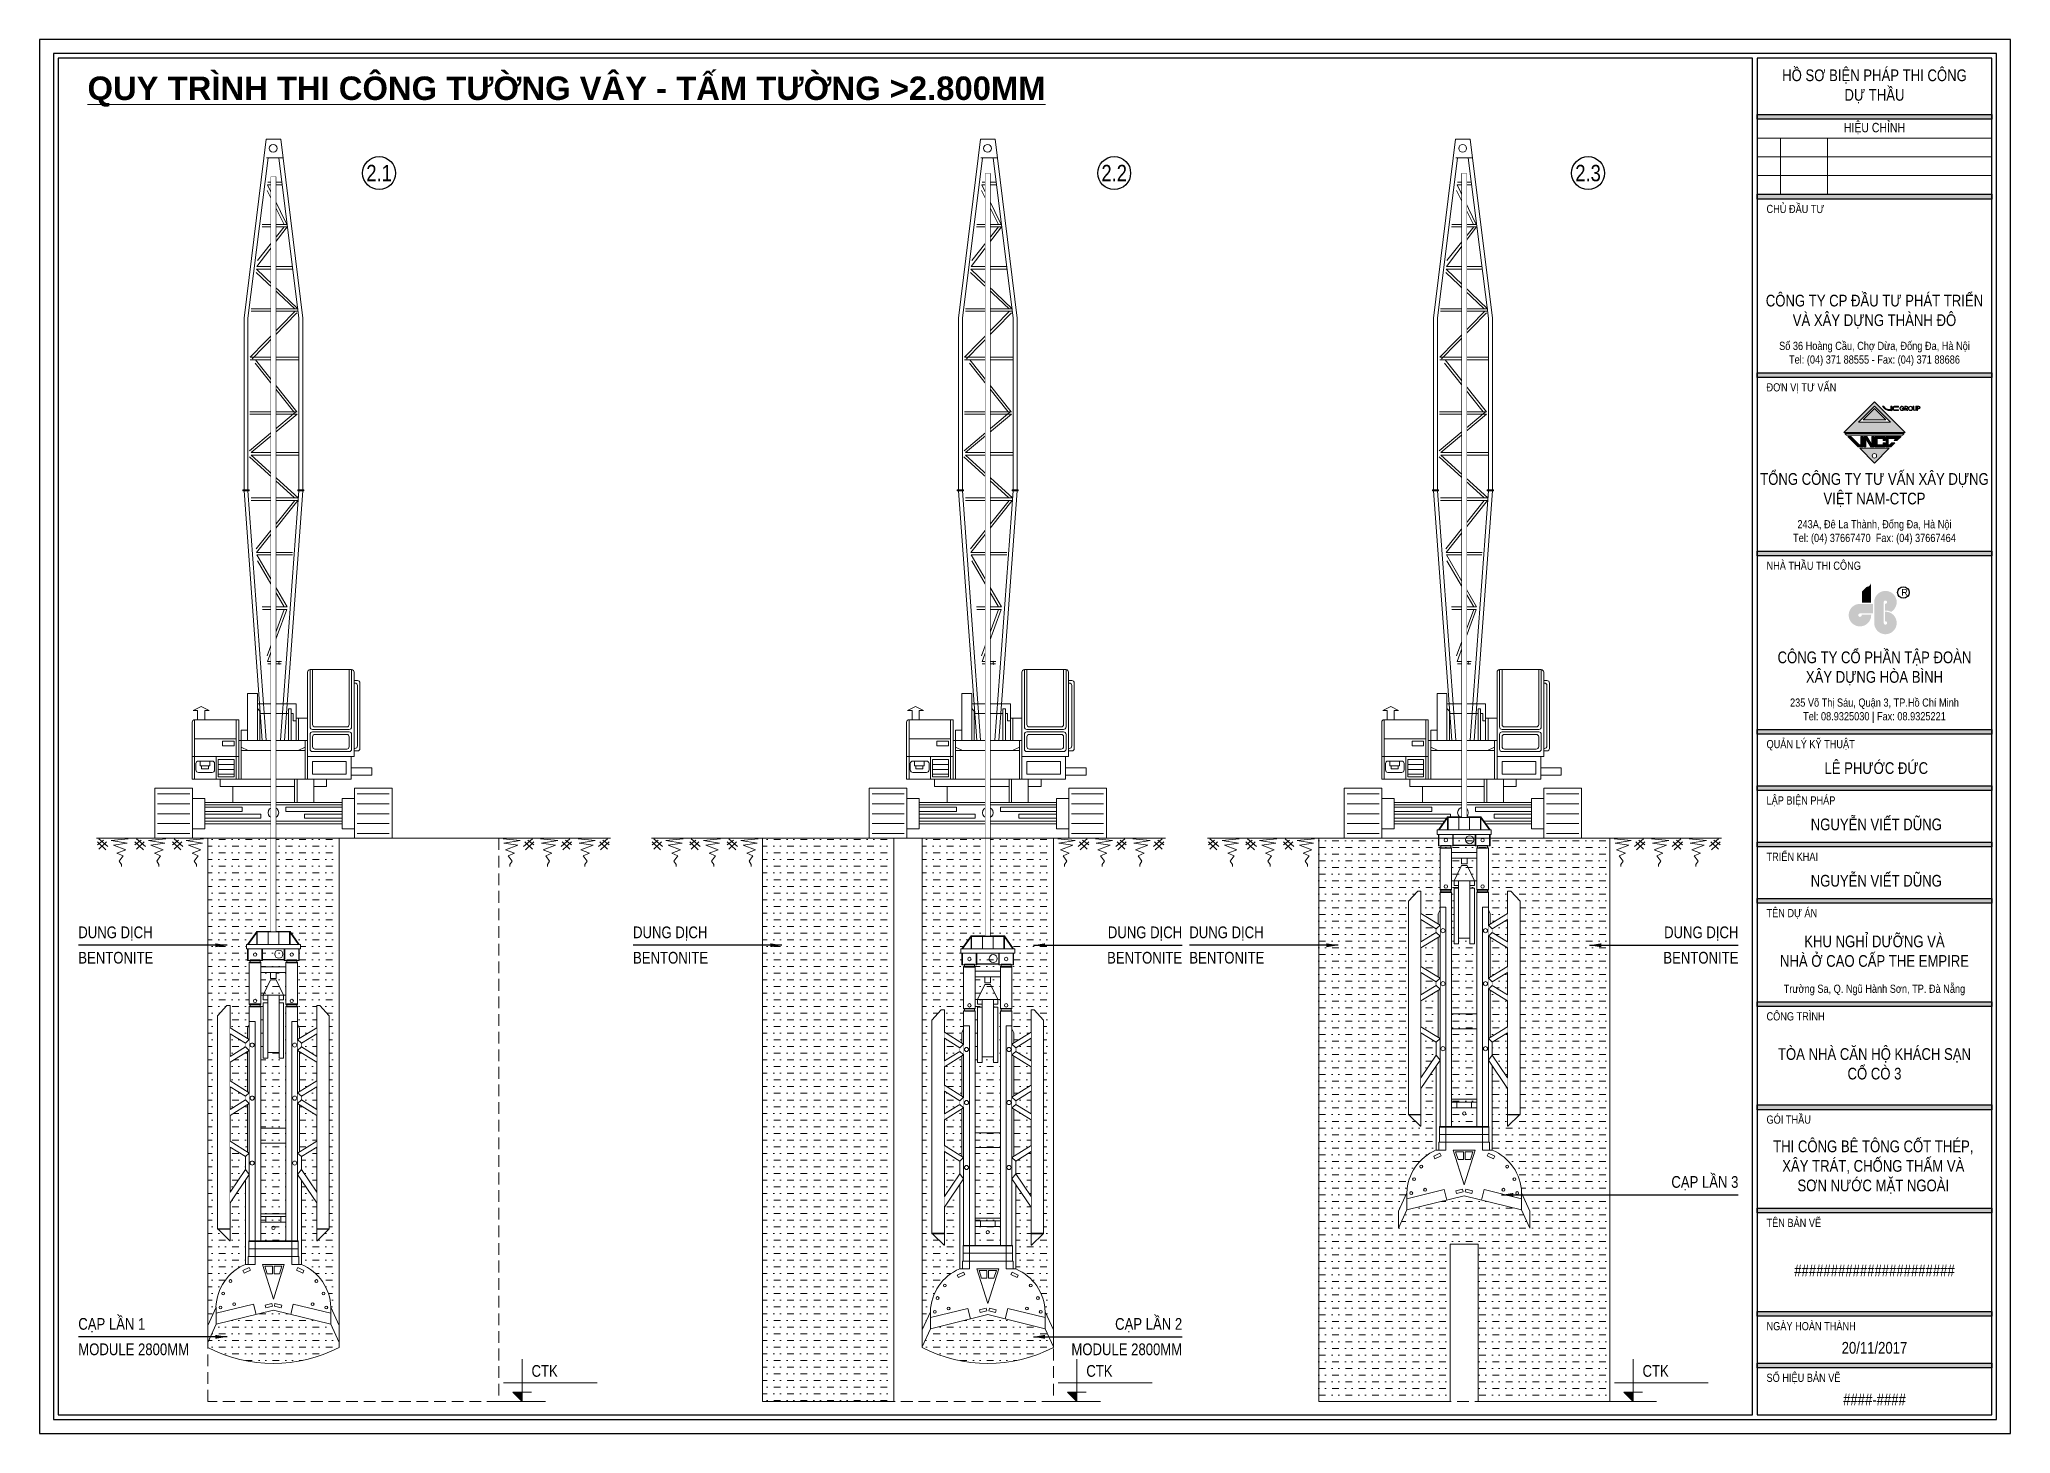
# Model space of a CAD drawing. Header units: millimetres. Extents: x -376071 to 28028791, y -269234 to 29325.
# Drawn here: x 183523 to 225523, y -269234 to -239534 of the extents above; entities that cross this region are included whole.
import ezdxf
from ezdxf.enums import TextEntityAlignment as Align

# ---------------------------------------------------------------- set-up
doc = ezdxf.new("R2010")
doc.units = ezdxf.units.MM
doc.header["$LTSCALE"] = 100
doc.set_wipeout_variables(frame=1)
doc.linetypes.add('CONTINOUS', pattern=[0])
doc.linetypes.add('HIDDEN', pattern=[0.375, 0.25, -0.125])
for name, color, linetype in [('01. TEXT TIEU DE', 7, 'Continuous'), ('03. HATCH 01', 8, 'Continuous'), ('03. HATCH 03', 5, 'Continuous')]:
    doc.layers.add(name, color=color, linetype=linetype)
for name, color, linetype, lineweight in [('02. leader', 8, 'CONTINOUS', 5), ('02. Net dam', 7, 'CONTINOUS', 13), ('02. Net dut', 8, 'HIDDEN', 0), ('02. net manh', 8, 'CONTINOUS', 0), ('0_TEXT', 7, 'Continuous', 15)]:
    doc.layers.add(name, color=color, linetype=linetype, lineweight=lineweight)
doc.styles.add('Arial 0.8', font='arial_0.ttf', dxfattribs={"width": 0.8, "height": 250})
doc.styles.add('Arial 1.2', font='arial_0.ttf', dxfattribs={"width": 1.2, "height": 500})
doc.dimstyles.new('KT1', dxfattribs={"dimtxt": 250, "dimasz": 1000, "dimexe": 100, "dimexo": 100, "dimgap": 50, "dimtad": 1, "dimdec": 0, "dimzin": 2, "dimdsep": 46, "dimtxsty": 'Standard', "dimblk2": 'OBLIQUE', "dimcen": 0.09, "dimdle": 100, "dimclrt": 2, "dimadec": 0, "dimazin": 0, "dimtfac": 1, "dimtdec": 0, "dimtofl": 0, "dimtmove": 0, "dimatfit": 3, "dimfxl": 1, "dimtolj": 1, "dimtzin": 2, "dimarcsym": 0})

msp = doc.modelspace()

# ---------------------------------------------------------------- texts
at = {"lineweight": 0, "char_height": 250, "style": 'Arial 0.8'}
for s, insert, attachment_point in [('DUNG DỊCH', (184350.7, -258430.9, -1057.4), 1), ('DUNG DỊCH', (196171.7, -258430.9, -1057.4), 1), ('DUNG DỊCH', (207871.2, -258430.9, -1057.4), 3), ('DUNG DỊCH', (208023.5, -258430.9, -1057.4), 1), ('DUNG DỊCH', (219723.1, -258430.9, -1057.4), 3), ('BENTONITE', (184350.7, -258971.7, -1057.4), 1), ('BENTONITE', (196171.7, -258971.7, -1057.4), 1), ('BENTONITE', (207871.2, -258971.7, -1057.4), 3), ('BENTONITE', (208023.5, -258971.7, -1057.4), 1), ('BENTONITE', (219723.1, -258971.7, -1057.4), 3), ('CẠP LẦN 3', (219723.1, -263748.7, -1057.4), 3), ('CẠP LẦN 1', (184350.7, -266772.8, -1057.4), 1), ('CẠP LẦN 2', (207871.2, -266772.8, -1057.4), 3), ('MODULE 2800MM', (184350.7, -267313.6, -1057.4), 1), ('MODULE 2800MM', (207871.2, -267313.6, -1057.4), 3)]:
    msp.add_mtext(s, dxfattribs=dict(at, insert=insert, attachment_point=attachment_point))
at = {"layer": '01. TEXT TIEU DE', "lineweight": 0, "insert": (184546.7, -240323.6), "char_height": 500, "width": 34668.519, "attachment_point": 1, "style": 'Arial 1.2'}
msp.add_mtext('{\\fArial|b1|i0|c0|p34;\\LQUY TRÌNH THI CÔNG TƯỜNG VÂY - TẤM TƯỜNG >2.800MM}', dxfattribs=at)

# ---------------------------------------------------------------- blocks, each defined once
blk = doc.blocks.new('Basic machine')
at = {"layer": '02. Net dam', "lineweight": 0, "ltscale": 10}
for p, q in [((-149, 14104), (-593, 10490)), ((-149, 14104), (149, 14104)), ((149, 14104), (593, 10490)), ((-593, 10490), (-593, 7025)), ((593, 10490), (593, 7025)), ((-224, 1969), (-593, 7005)), ((224, 1969), (593, 7005)), ((-1629, 1646), (-1629, 3350)), ((-1579, 3400), (-739, 3400)), ((-689, 1190), (-689, 3350)), ((322, 2917), (322, 1969)), ((322, 2917), (522, 2917)), ((522, 2917), (522, 1969)), ((-456, 2419), (-456, 2710)), ((-456, 2710), (322, 2710)), ((-456, 2419), (-456, 1969)), ((699, 2390), (1589, 2390)), ((699, 1190), (699, 2390)), ((649, 2180), (522, 2180)), ((649, 1969), (649, 2180)), ((1639, 1190), (1639, 2340)), ((-1629, 1646), (-689, 1646)), ((-1569, 1646), (-1569, 1190)), ((-689, 1969), (699, 1969)), ((-1569, 1418), (-1985, 1418)), ((-1985, 1418), (-1985, 1272)), ((-1985, 1272), (-1569, 1272)), ((-2395, 1010), (-1635, 1010)), ((-2395, 0), (-2395, 1010)), ((-1635, 0), (-1635, 1010)), ((-1635, 800), (-1385, 800)), ((-1569, 1190), (1639, 1190)), ((-1385, 800), (-1385, 191)), ((-1074, 1190), (-1074, 1040)), ((-1074, 1040), (-818, 1040)), ((-818, 721), (-818, 1190)), ((-429, 1040), (1075, 1040)), ((818, 721), (818, 1040)), ((1075, 1040), (1075, 1190)), ((1385, 800), (1385, 191)), ((1635, 800), (1385, 800)), ((1635, 0), (1635, 1010)), ((1635, 1010), (2395, 1010)), ((2395, 0), (2395, 1010)), ((-1385, 721), (1385, 721)), ((-2395, 0), (-1635, 0)), ((-1385, 191), (-1635, 191)), ((-1385, 290), (1385, 290)), ((1385, 191), (1635, 191)), ((1635, 0), (2395, 0))]:
    blk.add_line(p, q, dxfattribs=at)
for centre, start, end in [((-1579, 3350), 90, 180), ((-739, 3350), 0, 90), ((1589, 2340), 0, 90)]:
    blk.add_arc(centre, 50, start, end, dxfattribs=at)
at = {"layer": '02. net manh', "lineweight": 0, "ltscale": 10}
for p, q in [((-107, 13728), (-513, 10490)), ((-187, 13728), (142, 13728)), ((107, 13728), (513, 10490)), ((-270, 12381), (117, 13181)), ((-163, 13181), (117, 13181)), ((-158, 13231), (112, 13231)), ((-216, 12381), (129, 13068)), ((-275, 12331), (335, 11531)), ((-275, 12331), (229, 12331)), ((-270, 12381), (224, 12381)), ((-217, 12331), (323, 11652)), ((-493, 10681), (341, 11481)), ((-430, 10681), (348, 11410)), ((-387, 11481), (341, 11481)), ((-381, 11531), (335, 11531)), ((-513, 10490), (-513, 7025)), ((-499, 10681), (452, 10681)), ((-499, 10631), (452, 10631)), ((-476, 10596), (431, 9667)), ((-440, 10631), (467, 9702)), ((513, 10490), (513, 7025)), ((-513, 9702), (467, 9702)), ((-513, 9652), (467, 9652)), ((-473, 8602), (361, 9652)), ((-409, 8602), (369, 9581)), ((-478, 8602), (473, 8602)), ((-478, 8552), (473, 8552)), ((-478, 8552), (447, 7778)), ((-446, 8591), (479, 7817)), ((-504, 7778), (447, 7778)), ((-504, 7728), (447, 7728)), ((447, 7728), (-499, 6864)), ((481, 7691), (-425, 6864)), ((-616, 7005), (-616, 7025)), ((-616, 7025), (-490, 7025)), ((-616, 7005), (-490, 7005)), ((-144, 1975), (-513, 7005)), ((-499, 6864), (452, 6864)), ((-499, 6814), (452, 6814)), ((-494, 6814), (340, 5764)), ((-490, 7005), (-490, 7025)), ((-430, 6814), (347, 5835)), ((144, 1975), (513, 7005)), ((490, 7005), (490, 7025)), ((616, 7025), (490, 7025)), ((616, 7005), (490, 7005)), ((616, 7005), (616, 7025)), ((-387, 5764), (340, 5764)), ((-382, 5714), (335, 5714)), ((-275, 4664), (335, 5714)), ((-217, 4664), (323, 5593)), ((-275, 4664), (228, 4664)), ((-270, 4614), (116, 3564)), ((-270, 4614), (223, 4614)), ((-217, 4614), (128, 3677)), ((-1579, 2243), (-1579, 3400)), ((-1529, 2293), (-1529, 3400)), ((-789, 2293), (-789, 3400)), ((-739, 2243), (-739, 3400)), ((-163, 3564), (116, 3564)), ((-158, 3514), (111, 3514)), ((-1745, 3130), (-1745, 1810)), ((-1629, 3180), (-1695, 3180)), ((-1695, 3080), (-1695, 1860)), ((-1629, 3130), (-1645, 3130)), ((-689, 2419), (-456, 2419)), ((-506, 2419), (-506, 1969)), ((-399, 2364), (-399, 2518)), ((-399, 2518), (-356, 2518)), ((-356, 2608), (-356, 1969)), ((-356, 2608), (-306, 2608)), ((-306, 2608), (-306, 1969)), ((-306, 2518), (272, 2518)), ((272, 2565), (322, 2617)), ((272, 2565), (272, 1969)), ((749, 1190), (749, 2390)), ((1298, 2573), (1458, 2656)), ((1386, 2573), (1298, 2573)), ((1386, 2390), (1386, 2573)), ((1618, 2573), (1458, 2656)), ((1529, 2390), (1529, 2573)), ((1529, 2573), (1618, 2573)), ((1589, 1190), (1589, 2390)), ((-1579, 1796), (-1579, 2093)), ((-1529, 2193), (-789, 2193)), ((-1529, 2143), (-789, 2143)), ((-1529, 1846), (-1529, 2043)), ((-1479, 2243), (-839, 2243)), ((-1479, 2093), (-839, 2093)), ((-789, 1846), (-789, 2043)), ((-739, 1796), (-739, 2093)), ((-456, 2364), (-399, 2364)), ((1589, 2007), (749, 2007)), ((-1695, 1760), (-1629, 1760)), ((-1645, 1810), (-1629, 1810)), ((-1529, 1746), (-789, 1746)), ((-1479, 1796), (-839, 1796)), ((-639, 1190), (-639, 1969)), ((-498, 1766), (-639, 1836)), ((-639, 1766), (649, 1766)), ((508, 1766), (649, 1836)), ((649, 1190), (649, 1969)), ((699, 1646), (1639, 1646)), ((1026, 1960), (794, 1960)), ((794, 1956), (794, 1862)), ((794, 1862), (1026, 1862)), ((1026, 1862), (1026, 1960)), ((1154, 1190), (1154, 1646)), ((-1469, 1546), (-789, 1546)), ((-1469, 1546), (-1469, 1290)), ((-1469, 1290), (-789, 1290)), ((-789, 1290), (-789, 1546)), ((793, 1588), (1113, 1588)), ((793, 1237), (793, 1588)), ((793, 1488), (1113, 1488)), ((793, 1388), (1113, 1388)), ((793, 1288), (1113, 1288)), ((1113, 1237), (793, 1237)), ((1113, 1588), (1113, 1237)), ((1186, 1375), (1186, 1506)), ((1236, 1556), (1513, 1556)), ((1513, 1325), (1236, 1325)), ((1282, 1556), (1282, 1457)), ((1282, 1457), (1478, 1457)), ((1308, 1457), (1308, 1400)), ((1308, 1400), (1450, 1400)), ((1450, 1400), (1450, 1457)), ((1478, 1457), (1478, 1556)), ((1563, 1506), (1563, 1375)), ((-2336, 893), (-1689, 893)), ((-479, 721), (-479, 1190)), ((-429, 721), (-429, 1190)), ((2336, 893), (1689, 893)), ((-2336, 693), (-1689, 693)), ((-2336, 493), (-1689, 493)), ((-1385, 671), (1385, 671)), ((-1385, 622), (-254, 622)), ((-254, 539), (-1385, 539)), ((-1385, 484), (-628, 484)), ((-628, 401), (-1385, 401)), ((-628, 484), (-628, 401)), ((-254, 622), (-254, 539)), ((254, 484), (1385, 484)), ((254, 401), (254, 484)), ((1385, 401), (254, 401)), ((628, 622), (1385, 622)), ((628, 539), (628, 622)), ((1385, 539), (628, 539)), ((2336, 693), (1689, 693)), ((2336, 493), (1689, 493)), ((-2336, 293), (-1689, 293)), ((-2336, 93), (-1689, 93)), ((-1385, 340), (1385, 340)), ((2336, 293), (1689, 293)), ((2336, 93), (1689, 93))]:
    blk.add_line(p, q, dxfattribs=at)
for centre, radius in [((5, 13916), 78.5), ((0, 514), 107)]:
    blk.add_circle(centre, radius, dxfattribs=at)
for centre, start, end in [((-158, 3534), 320.9193, 50.9193), ((-1695, 3130), 90, 180), ((-1645, 3080), 90, 180), ((-1529, 2243), 180, 270), ((-1529, 2093), 90, 180), ((-1479, 2293), 180, 270), ((-1479, 2043), 90, 180), ((-839, 2293), 270, 0), ((-839, 2043), 0, 90), ((-789, 2243), 270, 0), ((-789, 2093), 0, 90), ((-1695, 1810), 180, 270), ((-1645, 1860), 180, 270), ((-1529, 1796), 180, 270), ((-1479, 1846), 180, 270), ((-839, 1846), 270, 0), ((-789, 1796), 270, 0), ((1236, 1506), 90, 180), ((1236, 1375), 180, 270), ((1513, 1506), 0, 90), ((1513, 1375), 270, 0)]:
    blk.add_arc(centre, 50, start, end, dxfattribs=at)
blk = doc.blocks.new('*U254')
at = {"lineweight": 0}
for points in [[(0, -16520), (-576, -16520), (-576, -16615), (0, -16615), (576, -16615), (576, -16520)], [(1400, -25001), (1223, -24613), (0, -24313), (-1223, -24613), (-1400, -25001), (-1400, -24638), (-1223, -24250), (-1212, -24128), (-1183, -23997), (-1142, -23882), (-1089, -23775), (-1044, -23702), (-978, -23617), (-921, -23555), (-855, -23495), (-770, -23432), (-661, -23367), (-597, -23338), (-597, -21041), (-555, -20940), (-555, -18308), (-515, -18223), (-515, -22837), (515, -22837), (515, -18223), (555, -18308), (555, -20940), (597, -21041), (597, -23338), (666, -23370), (721, -23400), (779, -23437), (836, -23480), (919, -23553), (970, -23608), (1044, -23702), (1074, -23750), (1140, -23877), (1178, -23982), (1201, -24069), (1218, -24180), (1223, -24250), (1400, -24638)]]:
    blk.add_wipeout(points, dxfattribs=at).dxf.layer = '02. Net dam'
at = {"layer": '02. Net dam', "lineweight": 0}
for p, q in [((-1223, -24250), (-1400, -24638)), ((-1223, -24250), (-1223, -24613)), ((-1223, -24613), (0, -24313)), ((1223, -24613), (0, -24313)), ((1223, -24250), (1223, -24613)), ((1223, -24250), (1400, -24638)), ((-1223, -24613), (-1400, -25001)), ((-1400, -24638), (-1400, -25001)), ((1223, -24613), (1400, -25001)), ((1400, -24638), (1400, -25001))]:
    blk.add_line(p, q, dxfattribs=at)
blk.add_arc((-197, -24283), 1027, 112.9533, 178.1624, dxfattribs=at)
at = {"layer": '02. net manh', "lineweight": 0}
for p, q in [((-649, -23470), (-624, -23523)), ((-624, -23523), (-491, -23458)), ((-597, -23338), (-391, -23338)), ((-539, -23171), (-539, -23338)), ((-539, -23171), (0, -23171)), ((-232, -23338), (0, -23338)), ((-232, -23338), (0, -24077)), ((-183, -23374), (-18, -23374)), ((-183, -23374), (-131, -23538)), ((-18, -23374), (-18, -23538)), ((539, -23171), (0, -23171)), ((232, -23338), (0, -23338)), ((232, -23338), (0, -24077)), ((18, -23374), (18, -23538)), ((183, -23374), (18, -23374)), ((183, -23374), (131, -23538)), ((517, -23406), (491, -23458)), ((624, -23523), (491, -23458)), ((649, -23470), (517, -23406)), ((539, -23171), (539, -23338)), ((649, -23470), (624, -23523)), ((-131, -23538), (-18, -23538)), ((131, -23538), (18, -23538)), ((-1223, -24377), (-424, -24181)), ((-424, -24181), (-370, -24403)), ((-177, -24208), (-34, -24173)), ((-177, -24208), (-163, -24265)), ((-163, -24265), (-20, -24230)), ((-34, -24173), (-20, -24230)), ((34, -24173), (20, -24230)), ((163, -24265), (20, -24230)), ((177, -24208), (34, -24173)), ((177, -24208), (163, -24265)), ((424, -24181), (370, -24403)), ((1223, -24377), (424, -24181))]:
    blk.add_line(p, q, dxfattribs=at)
blk.add_lwpolyline([(-649, -23470), (-517, -23406), (-491, -23458)], dxfattribs=at)
for centre, radius in [((0, -22558), 36.3), ((-1069, -23959), 30.1), ((-915, -23691), 30.1), ((915, -23691), 30.1), ((1069, -23959), 30.1), ((-1127, -24254), 30.1), ((-835, -24183), 30.1), ((835, -24183), 30.1), ((1127, -24254), 30.1)]:
    blk.add_circle(centre, radius, dxfattribs=at)
at = {"lineweight": 0}
for points in [[(-551, -16520), (-356, -16243), (356, -16243), (551, -16520)], [(-1178, -22589), (-930, -22831), (-924, -22831), (-924, -17821), (-991, -17821), (-1190, -18040), (-1190, -22589)], [(-515, -22837), (-515, -17838), (-268, -17838), (-268, -22837)], [(268, -22837), (268, -17838), (515, -17838), (515, -22837)]]:
    blk.add_wipeout(points, dxfattribs=at).dxf.layer = '02. Net dam'
blk.add_lwpolyline([(-50, 0), (50, 0), (50, -16243), (-50, -16243)], close=True, dxfattribs=at)
at = {"layer": '02. Net dam', "lineweight": 0}
for p, q in [((-555, -18805), (-555, -19654)), ((-555, -19935), (-555, -20940)), ((268, -20438), (-268, -20438)), ((268, -20754), (-268, -20754)), ((-597, -21316), (-597, -21041)), ((597, -21316), (597, -21041)), ((-597, -23338), (-597, -21543)), ((268, -22257), (-268, -22257)), ((268, -22317), (-268, -22317)), ((268, -22438), (-268, -22438))]:
    blk.add_line(p, q, dxfattribs=at)
blk.add_lwpolyline([(-1178, -22589), (-930, -22831), (-924, -22831), (-924, -17821), (-991, -17821), (-1190, -18040), (-1190, -22589)], close=True, dxfattribs=at)
blk.add_lwpolyline([(1223, -24250, 0.292464), (597, -23338), (597, -21041), (555, -20940), (555, -18308), (515, -18223)], format="xyb", dxfattribs=at)
at = {"layer": '02. net manh', "lineweight": 0}
for p, q in [((-356, -16255), (0, -16255)), ((356, -16255), (0, -16255)), ((-597, -18626), (-597, -18704)), ((597, -18626), (597, -18704)), ((-597, -19834), (-597, -19756)), ((597, -19834), (597, -19756)), ((-1184, -22577), (-930, -22577)), ((-1178, -22589), (-924, -22589)), ((-158, -22317), (-158, -22438)), ((158, -22317), (158, -22438)), ((-527, -22837), (0, -22837)), ((-527, -22837), (-527, -23171)), ((-527, -22849), (0, -22849)), ((-527, -23004), (0, -23004)), ((527, -22837), (0, -22837)), ((527, -22849), (0, -22849)), ((527, -23004), (0, -23004)), ((527, -22837), (527, -23171))]:
    blk.add_line(p, q, dxfattribs=at)
for centre in [(-453, -19795), (453, -19795), (-453, -21179), (453, -21179)]:
    blk.add_circle(centre, 43.9, dxfattribs=at)
at = {"lineweight": 0}
for points in [[(-515, -16898), (-515, -17801), (-268, -17801), (-268, -16898)], [(515, -16898), (515, -17801), (268, -17801), (268, -16898)]]:
    blk.add_wipeout(points, dxfattribs=at).dxf.layer = '02. Net dam'
for points in [[(-551, -16615), (-551, -16860), (-232, -16860), (-232, -16615)], [(232, -16615), (232, -16860), (551, -16860), (551, -16615)], [(121, -17603), (-121, -17603), (-121, -18823), (121, -18823)], [(1178, -22589), (930, -22831), (924, -22831), (924, -17821), (991, -17821), (1190, -18040), (1190, -22589)]]:
    blk.add_wipeout(points, dxfattribs=at).dxf.layer = '02. Net dam'
at = {"layer": '02. Net dam', "lineweight": 0}
for points in [[(-551, -16520), (-356, -16243), (356, -16243), (551, -16520)], [(0, -16520), (-576, -16520), (-576, -16615), (0, -16615), (576, -16615), (576, -16520)], [(1178, -22589), (930, -22831), (924, -22831), (924, -17821), (991, -17821), (1190, -18040), (1190, -22589)]]:
    blk.add_lwpolyline(points, close=True, dxfattribs=at)
at = {"layer": '02. net manh', "lineweight": 0}
for p, q in [((-356, -16264), (-536, -16520)), ((-356, -16243), (-356, -16520)), ((-344, -16255), (-344, -16520)), ((-115, -16255), (-115, -16520)), ((115, -16255), (115, -16520)), ((344, -16255), (344, -16520)), ((356, -16243), (356, -16520)), ((356, -16264), (536, -16520)), ((-539, -16615), (-539, -16860)), ((539, -16615), (539, -16860)), ((1178, -22589), (924, -22589)), ((1184, -22577), (930, -22577))]:
    blk.add_line(p, q, dxfattribs=at)
for centre in [(-391, -16737), (391, -16737)]:
    blk.add_circle(centre, 36.3, dxfattribs=at)
at = {"lineweight": 0}
for points, layer in [([(-217, -17762), (-121, -17762), (-121, -18943), (-217, -18943)], '02. Net dam'), ([(121, -18943), (217, -18943), (217, -17762), (121, -17762)], '02. Net dam'), ([(268, -16997), (-268, -16997), (-268, -17120), (268, -17120)], '02. net manh')]:
    blk.add_wipeout(points, dxfattribs=at).dxf.layer = layer
at = {"layer": '02. Net dam', "lineweight": 0}
for p, q in [((-232, -16615), (-232, -16860)), ((232, -16615), (232, -16860))]:
    blk.add_line(p, q, dxfattribs=at)
for points in [[(-551, -16615), (-551, -16860), (-232, -16860), (-232, -16615)], [(232, -16615), (232, -16860), (551, -16860), (551, -16615)], [(121, -17603), (-121, -17603), (-121, -18823), (121, -18823)], [(-515, -22837), (-515, -17838), (-268, -17838), (-268, -22837)], [(-217, -17762), (-121, -17762), (-121, -18943), (-217, -18943)], [(121, -18943), (217, -18943), (217, -17762), (121, -17762)], [(268, -22837), (268, -17838), (515, -17838), (515, -22837)]]:
    blk.add_lwpolyline(points, close=True, dxfattribs=at)
at = {"layer": '02. net manh', "lineweight": 0}
for p, q in [((-244, -16615), (-244, -16860)), ((244, -16615), (244, -16860)), ((-268, -17603), (0, -17603)), ((268, -17603), (0, -17603)), ((-498, -17851), (-285, -17851)), ((498, -17851), (285, -17851)), ((-515, -18164), (-391, -18164)), ((-391, -18164), (-391, -23338))]:
    blk.add_line(p, q, dxfattribs=at)
for points in [[(-498, -16910), (-498, -16848), (-285, -16848), (-285, -16910)], [(498, -16910), (498, -16848), (285, -16848), (285, -16910)]]:
    blk.add_lwpolyline(points, close=True, dxfattribs=at)
for points in [[(-232, -16842), (0, -16842), (232, -16842)], [(-232, -16848), (0, -16848), (232, -16848)], [(-498, -17850), (-498, -17789), (-285, -17789), (-285, -17850)], [(498, -17850), (498, -17789), (285, -17789), (285, -17850)], [(515, -18164), (391, -18164), (391, -23338), (597, -23338), (597, -23338)]]:
    blk.add_lwpolyline(points, dxfattribs=at)
for centre, radius in [((116, -16728), 86.5), ((-391, -17724), 36.3), ((391, -17724), 36.3), ((-453, -18665), 43.9), ((453, -18665), 43.9)]:
    blk.add_circle(centre, radius, dxfattribs=at)
at = {"lineweight": 0}
blk.add_wipeout([(-50, 0), (50, 0), (50, -16243), (-50, -16243)], dxfattribs=at)
blk.add_wipeout([(60, -17120), (-60, -17120), (-60, -17244), (60, -17244)], dxfattribs=at).dxf.layer = '02. net manh'
at = {"layer": '02. Net dam', "lineweight": 0}
for points in [[(-515, -16898), (-515, -17801), (-268, -17801), (-268, -16898)], [(515, -16898), (515, -17801), (268, -17801), (268, -16898)]]:
    blk.add_lwpolyline(points, close=True, dxfattribs=at)
at = {"layer": '02. net manh', "lineweight": 0}
for points in [[(268, -16997), (-268, -16997), (-268, -17120), (268, -17120)], [(60, -17120), (-60, -17120), (-60, -17244), (60, -17244)]]:
    blk.add_lwpolyline(points, close=True, dxfattribs=at)
blk.add_lwpolyline([(-121, -17699), (-217, -17699), (-217, -17603), (-60, -17277), (0, -17277), (60, -17277), (217, -17603), (217, -17699), (121, -17699)], dxfattribs=at)
at = {"lineweight": 0}
for points in [[(-924, -18425), (-597, -18626), (-597, -18704), (-924, -18905), (-924, -19032), (-515, -18780), (-515, -18549), (-924, -18298)], [(924, -18425), (597, -18626), (597, -18704), (924, -18905), (924, -19032), (515, -18780), (515, -18549), (924, -18298)], [(-924, -20034), (-597, -19834), (-597, -19756), (-924, -19555), (-924, -19428), (-515, -19679), (-515, -19910), (-924, -20162)], [(924, -20034), (597, -19834), (597, -19756), (924, -19555), (924, -19428), (515, -19679), (515, -19910), (924, -20162)], [(-924, -20841), (-597, -21041), (-515, -20965), (-924, -20713)], [(924, -20841), (597, -21041), (515, -20965), (924, -20713)], [(-924, -22026), (-515, -21422), (-597, -21316), (-924, -21798)], [(924, -22026), (515, -21422), (597, -21316), (924, -21798)]]:
    blk.add_wipeout(points, dxfattribs=at).dxf.layer = '02. net manh'
at = {"layer": '02. Net dam', "lineweight": 0}
blk.add_lwpolyline([(-515, -18223), (-555, -18308), (-555, -18524)], dxfattribs=at)
at = {"layer": '02. net manh', "lineweight": 0}
for points in [[(-924, -18425), (-597, -18626), (-515, -18549), (-924, -18298)], [(924, -18425), (597, -18626), (515, -18549), (924, -18298)], [(-924, -19032), (-515, -18780), (-597, -18704), (-924, -18905)], [(924, -19032), (515, -18780), (597, -18704), (924, -18905)], [(-924, -19555), (-597, -19756), (-515, -19679), (-924, -19428)], [(924, -19555), (597, -19756), (515, -19679), (924, -19428)], [(-924, -20034), (-597, -19834), (-515, -19910), (-924, -20162)], [(924, -20034), (597, -19834), (515, -19910), (924, -20162)], [(-924, -20841), (-597, -21041), (-515, -20965), (-924, -20713)], [(924, -20841), (597, -21041), (515, -20965), (924, -20713)], [(-924, -22026), (-515, -21422), (-597, -21316), (-924, -21798)], [(924, -22026), (515, -21422), (597, -21316), (924, -21798)]]:
    blk.add_lwpolyline(points, dxfattribs=at)
blk = doc.blocks.new('Ele. Tag')
at = {"layer": '02. Net dam', "lineweight": 0}
h = blk.add_hatch(color=256, dxfattribs=at)
h.dxf.hatch_style = 1
h.paths.add_polyline_path([(500, 200), (300, 200), (500, 0)])
for p, q in [((500, 0), (500, 900)), ((0, 0), (1000, 0)), ((100, 400), (2100, 400)), ((500, 200), (300, 200)), ((300, 200), (500, 0)), ((500, 200), (700, 200))]:
    blk.add_line(p, q, dxfattribs=at)
at = {"layer": '02. Net dam', "lineweight": 0, "style": 'Arial 0.8', "width": 0.8}
blk.add_attdef('CAODO', text='', height=250, dxfattribs=at).set_placement((700, 650), align=Align.MIDDLE_LEFT)
blk = doc.blocks.new('*U261')
at = {"layer": '02. net manh'}
for p, q in [((-198, 264), (-329, 166)), ((-132, 232), (-296, 75)), ((329, 296), (-37, 262)), ((-37, 262), (309, 199)), ((309, 199), (12, 158)), ((12, 158), (274, 61)), ((274, 61), (88, -8)), ((88, -8), (219, -70)), ((219, -70), (136, -180)), ((136, -180), (184, -256)), ((184, -256), (184, -297))]:
    blk.add_line(p, q, dxfattribs=at)
for points in [[(-148, 59), (-329, 232)], [(-107, 133), (-296, 297)]]:
    blk.add_lwpolyline(points, dxfattribs=at)
blk = doc.blocks.new('*U262')
at = {"color": 0, "linetype": 'ByBlock', "lineweight": -2, "transparency": 16777216}
for p in [(-1600, 0), (-800, 0), (0, 0)]:
    blk.add_blockref('*U261', p, dxfattribs=at)
blk = doc.blocks.new('_OBLIQUE')
at = {"color": 0, "linetype": 'ByBlock'}
blk.add_line((-0.5, -0.5), (0.5, 0.5), dxfattribs=at)
blk = doc.blocks.new('*U267')
at = {"lineweight": 0}
for points in [[(0, -13988), (-576, -13988), (-576, -14083), (0, -14083), (576, -14083), (576, -13988)], [(1400, -22469), (1223, -22081), (0, -21781), (-1223, -22081), (-1400, -22469), (-1400, -22106), (-1223, -21718), (-1212, -21597), (-1183, -21466), (-1142, -21351), (-1089, -21243), (-1044, -21171), (-978, -21085), (-921, -21023), (-855, -20964), (-770, -20900), (-661, -20836), (-597, -20806), (-597, -18510), (-555, -18408), (-555, -15776), (-515, -15692), (-515, -20306), (515, -20306), (515, -15692), (555, -15776), (555, -18408), (597, -18510), (597, -20806), (666, -20838), (721, -20869), (779, -20906), (836, -20948), (919, -21022), (970, -21076), (1044, -21171), (1074, -21219), (1140, -21345), (1178, -21451), (1201, -21538), (1218, -21648), (1223, -21718), (1400, -22106)]]:
    blk.add_wipeout(points, dxfattribs=at).dxf.layer = '02. Net dam'
at = {"layer": '02. Net dam', "lineweight": 0}
for p, q in [((-1223, -21718), (-1400, -22106)), ((-1223, -21718), (-1223, -22081)), ((-1223, -22081), (0, -21781)), ((1223, -22081), (0, -21781)), ((1223, -21718), (1223, -22081)), ((1223, -21718), (1400, -22106)), ((-1223, -22081), (-1400, -22469)), ((-1400, -22106), (-1400, -22469)), ((1223, -22081), (1400, -22469)), ((1400, -22106), (1400, -22469))]:
    blk.add_line(p, q, dxfattribs=at)
blk.add_arc((-197, -21751), 1027, 112.9533, 178.1624, dxfattribs=at)
at = {"layer": '02. net manh', "lineweight": 0}
for p, q in [((-649, -20939), (-624, -20991)), ((-624, -20991), (-491, -20927)), ((-597, -20806), (-391, -20806)), ((-539, -20639), (-539, -20806)), ((-539, -20639), (0, -20639)), ((-232, -20806), (0, -20806)), ((-232, -20806), (0, -21545)), ((-183, -20842), (-18, -20842)), ((-183, -20842), (-131, -21006)), ((-18, -20842), (-18, -21006)), ((539, -20639), (0, -20639)), ((232, -20806), (0, -20806)), ((232, -20806), (0, -21545)), ((18, -20842), (18, -21006)), ((183, -20842), (18, -20842)), ((183, -20842), (131, -21006)), ((517, -20874), (491, -20927)), ((624, -20991), (491, -20927)), ((649, -20939), (517, -20874)), ((539, -20639), (539, -20806)), ((649, -20939), (624, -20991)), ((-131, -21006), (-18, -21006)), ((131, -21006), (18, -21006)), ((-1223, -21845), (-424, -21649)), ((-424, -21649), (-370, -21872)), ((-177, -21677), (-34, -21641)), ((-177, -21677), (-163, -21733)), ((-163, -21733), (-20, -21698)), ((-34, -21641), (-20, -21698)), ((34, -21641), (20, -21698)), ((163, -21733), (20, -21698)), ((177, -21677), (34, -21641)), ((177, -21677), (163, -21733)), ((424, -21649), (370, -21872)), ((1223, -21845), (424, -21649))]:
    blk.add_line(p, q, dxfattribs=at)
blk.add_lwpolyline([(-649, -20939), (-517, -20874), (-491, -20927)], dxfattribs=at)
for centre, radius in [((0, -20026), 36.3), ((-1069, -21428), 30.1), ((-915, -21160), 30.1), ((915, -21160), 30.1), ((1069, -21428), 30.1), ((-1127, -21723), 30.1), ((-835, -21651), 30.1), ((835, -21651), 30.1), ((1127, -21723), 30.1)]:
    blk.add_circle(centre, radius, dxfattribs=at)
at = {"lineweight": 0}
for points in [[(-551, -13988), (-356, -13711), (356, -13711), (551, -13988)], [(-1178, -20058), (-930, -20300), (-924, -20300), (-924, -15289), (-991, -15289), (-1190, -15508), (-1190, -20058)], [(-515, -20306), (-515, -15307), (-268, -15307), (-268, -20306)], [(268, -20306), (268, -15307), (515, -15307), (515, -20306)]]:
    blk.add_wipeout(points, dxfattribs=at).dxf.layer = '02. Net dam'
blk.add_lwpolyline([(-50, 0), (50, 0), (50, -13711), (-50, -13711)], close=True, dxfattribs=at)
at = {"layer": '02. Net dam', "lineweight": 0}
for p, q in [((-555, -16274), (-555, -17123)), ((-555, -17404), (-555, -18408)), ((268, -17906), (-268, -17906)), ((268, -18223), (-268, -18223)), ((-597, -18785), (-597, -18510)), ((597, -18785), (597, -18510)), ((-597, -20806), (-597, -19012)), ((268, -19726), (-268, -19726)), ((268, -19786), (-268, -19786)), ((268, -19906), (-268, -19906))]:
    blk.add_line(p, q, dxfattribs=at)
blk.add_lwpolyline([(-1178, -20058), (-930, -20300), (-924, -20300), (-924, -15289), (-991, -15289), (-1190, -15508), (-1190, -20058)], close=True, dxfattribs=at)
blk.add_lwpolyline([(1223, -21718, 0.292464), (597, -20806), (597, -18510), (555, -18408), (555, -15776), (515, -15692)], format="xyb", dxfattribs=at)
at = {"layer": '02. net manh', "lineweight": 0}
for p, q in [((-356, -13723), (0, -13723)), ((356, -13723), (0, -13723)), ((-597, -16094), (-597, -16172)), ((597, -16094), (597, -16172)), ((-597, -17302), (-597, -17224)), ((597, -17302), (597, -17224)), ((-1184, -20046), (-930, -20046)), ((-1178, -20058), (-924, -20058)), ((-158, -19786), (-158, -19906)), ((158, -19786), (158, -19906)), ((-527, -20306), (0, -20306)), ((-527, -20306), (-527, -20639)), ((-527, -20318), (0, -20318)), ((-527, -20473), (0, -20473)), ((527, -20306), (0, -20306)), ((527, -20318), (0, -20318)), ((527, -20473), (0, -20473)), ((527, -20306), (527, -20639))]:
    blk.add_line(p, q, dxfattribs=at)
for centre in [(-453, -17263), (453, -17263), (-453, -18647), (453, -18647)]:
    blk.add_circle(centre, 43.9, dxfattribs=at)
at = {"lineweight": 0}
for points in [[(-515, -14366), (-515, -15269), (-268, -15269), (-268, -14366)], [(515, -14366), (515, -15269), (268, -15269), (268, -14366)]]:
    blk.add_wipeout(points, dxfattribs=at).dxf.layer = '02. Net dam'
for points in [[(-551, -14083), (-551, -14328), (-232, -14328), (-232, -14083)], [(232, -14083), (232, -14328), (551, -14328), (551, -14083)], [(121, -15072), (-121, -15072), (-121, -16291), (121, -16291)], [(1178, -20058), (930, -20300), (924, -20300), (924, -15289), (991, -15289), (1190, -15508), (1190, -20058)]]:
    blk.add_wipeout(points, dxfattribs=at).dxf.layer = '02. Net dam'
at = {"layer": '02. Net dam', "lineweight": 0}
for points in [[(-551, -13988), (-356, -13711), (356, -13711), (551, -13988)], [(0, -13988), (-576, -13988), (-576, -14083), (0, -14083), (576, -14083), (576, -13988)], [(1178, -20058), (930, -20300), (924, -20300), (924, -15289), (991, -15289), (1190, -15508), (1190, -20058)]]:
    blk.add_lwpolyline(points, close=True, dxfattribs=at)
at = {"layer": '02. net manh', "lineweight": 0}
for p, q in [((-356, -13732), (-536, -13988)), ((-356, -13711), (-356, -13988)), ((-344, -13723), (-344, -13988)), ((-115, -13723), (-115, -13988)), ((115, -13723), (115, -13988)), ((344, -13723), (344, -13988)), ((356, -13711), (356, -13988)), ((356, -13732), (536, -13988)), ((-539, -14083), (-539, -14328)), ((539, -14083), (539, -14328)), ((1178, -20058), (924, -20058)), ((1184, -20046), (930, -20046))]:
    blk.add_line(p, q, dxfattribs=at)
for centre in [(-391, -14206), (391, -14206)]:
    blk.add_circle(centre, 36.3, dxfattribs=at)
at = {"lineweight": 0}
for points, layer in [([(-217, -15230), (-121, -15230), (-121, -16411), (-217, -16411)], '02. Net dam'), ([(121, -16411), (217, -16411), (217, -15230), (121, -15230)], '02. Net dam'), ([(268, -14465), (-268, -14465), (-268, -14589), (268, -14589)], '02. net manh')]:
    blk.add_wipeout(points, dxfattribs=at).dxf.layer = layer
at = {"layer": '02. Net dam', "lineweight": 0}
for p, q in [((-232, -14083), (-232, -14328)), ((232, -14083), (232, -14328))]:
    blk.add_line(p, q, dxfattribs=at)
for points in [[(-551, -14083), (-551, -14328), (-232, -14328), (-232, -14083)], [(232, -14083), (232, -14328), (551, -14328), (551, -14083)], [(121, -15072), (-121, -15072), (-121, -16291), (121, -16291)], [(-515, -20306), (-515, -15307), (-268, -15307), (-268, -20306)], [(-217, -15230), (-121, -15230), (-121, -16411), (-217, -16411)], [(121, -16411), (217, -16411), (217, -15230), (121, -15230)], [(268, -20306), (268, -15307), (515, -15307), (515, -20306)]]:
    blk.add_lwpolyline(points, close=True, dxfattribs=at)
at = {"layer": '02. net manh', "lineweight": 0}
for p, q in [((-244, -14083), (-244, -14328)), ((244, -14083), (244, -14328)), ((-268, -15072), (0, -15072)), ((268, -15072), (0, -15072)), ((-498, -15319), (-285, -15319)), ((498, -15319), (285, -15319)), ((-515, -15633), (-391, -15633)), ((-391, -15633), (-391, -20806))]:
    blk.add_line(p, q, dxfattribs=at)
for points in [[(-498, -14378), (-498, -14316), (-285, -14316), (-285, -14378)], [(498, -14378), (498, -14316), (285, -14316), (285, -14378)]]:
    blk.add_lwpolyline(points, close=True, dxfattribs=at)
for points in [[(-232, -14310), (0, -14310), (232, -14310)], [(-232, -14316), (0, -14316), (232, -14316)], [(-498, -15319), (-498, -15257), (-285, -15257), (-285, -15319)], [(498, -15319), (498, -15257), (285, -15257), (285, -15319)], [(515, -15633), (391, -15633), (391, -20806), (597, -20806), (597, -20806)]]:
    blk.add_lwpolyline(points, dxfattribs=at)
for centre, radius in [((116, -14197), 86.5), ((-391, -15193), 36.3), ((391, -15193), 36.3), ((-453, -16133), 43.9), ((453, -16133), 43.9)]:
    blk.add_circle(centre, radius, dxfattribs=at)
at = {"lineweight": 0}
blk.add_wipeout([(-50, 0), (50, 0), (50, -13711), (-50, -13711)], dxfattribs=at)
blk.add_wipeout([(60, -14589), (-60, -14589), (-60, -14712), (60, -14712)], dxfattribs=at).dxf.layer = '02. net manh'
at = {"layer": '02. Net dam', "lineweight": 0}
for points in [[(-515, -14366), (-515, -15269), (-268, -15269), (-268, -14366)], [(515, -14366), (515, -15269), (268, -15269), (268, -14366)]]:
    blk.add_lwpolyline(points, close=True, dxfattribs=at)
at = {"layer": '02. net manh', "lineweight": 0}
for points in [[(268, -14465), (-268, -14465), (-268, -14589), (268, -14589)], [(60, -14589), (-60, -14589), (-60, -14712), (60, -14712)]]:
    blk.add_lwpolyline(points, close=True, dxfattribs=at)
blk.add_lwpolyline([(-121, -15168), (-217, -15168), (-217, -15072), (-60, -14745), (0, -14745), (60, -14745), (217, -15072), (217, -15168), (121, -15168)], dxfattribs=at)
at = {"lineweight": 0}
for points in [[(-924, -15893), (-597, -16094), (-597, -16172), (-924, -16373), (-924, -16500), (-515, -16249), (-515, -16017), (-924, -15766)], [(924, -15893), (597, -16094), (597, -16172), (924, -16373), (924, -16500), (515, -16249), (515, -16017), (924, -15766)], [(-924, -17503), (-597, -17302), (-597, -17224), (-924, -17023), (-924, -16896), (-515, -17147), (-515, -17379), (-924, -17630)], [(924, -17503), (597, -17302), (597, -17224), (924, -17023), (924, -16896), (515, -17147), (515, -17379), (924, -17630)], [(-924, -18309), (-597, -18510), (-515, -18433), (-924, -18182)], [(924, -18309), (597, -18510), (515, -18433), (924, -18182)], [(-924, -19494), (-515, -18890), (-597, -18785), (-924, -19267)], [(924, -19494), (515, -18890), (597, -18785), (924, -19267)]]:
    blk.add_wipeout(points, dxfattribs=at).dxf.layer = '02. net manh'
at = {"layer": '02. Net dam', "lineweight": 0}
blk.add_lwpolyline([(-515, -15692), (-555, -15776), (-555, -15993)], dxfattribs=at)
at = {"layer": '02. net manh', "lineweight": 0}
for points in [[(-924, -15893), (-597, -16094), (-515, -16017), (-924, -15766)], [(924, -15893), (597, -16094), (515, -16017), (924, -15766)], [(-924, -16500), (-515, -16249), (-597, -16172), (-924, -16373)], [(924, -16500), (515, -16249), (597, -16172), (924, -16373)], [(-924, -17023), (-597, -17224), (-515, -17147), (-924, -16896)], [(924, -17023), (597, -17224), (515, -17147), (924, -16896)], [(-924, -17503), (-597, -17302), (-515, -17379), (-924, -17630)], [(924, -17503), (597, -17302), (515, -17379), (924, -17630)], [(-924, -18309), (-597, -18510), (-515, -18433), (-924, -18182)], [(924, -18309), (597, -18510), (515, -18433), (924, -18182)], [(-924, -19494), (-515, -18890), (-597, -18785), (-924, -19267)], [(924, -19494), (515, -18890), (597, -18785), (924, -19267)]]:
    blk.add_lwpolyline(points, dxfattribs=at)
blk = doc.blocks.new('*U265')
at = {"layer": '02. net manh'}
for p, q in [((-198, 264), (-329, 166)), ((-132, 232), (-296, 75)), ((329, 296), (-37, 262)), ((-37, 262), (309, 199)), ((309, 199), (12, 158)), ((12, 158), (274, 61)), ((274, 61), (88, -8)), ((88, -8), (219, -70)), ((219, -70), (136, -180)), ((136, -180), (184, -256)), ((184, -256), (184, -297))]:
    blk.add_line(p, q, dxfattribs=at)
for points in [[(-148, 59), (-329, 232)], [(-107, 133), (-296, 297)]]:
    blk.add_lwpolyline(points, dxfattribs=at)
blk = doc.blocks.new('*U266')
at = {"color": 0, "linetype": 'ByBlock', "lineweight": -2, "transparency": 16777216}
for p in [(-1600, 0), (-800, 0), (0, 0)]:
    blk.add_blockref('*U265', p, dxfattribs=at)
blk = doc.blocks.new('*U263')
at = {"layer": '02. net manh'}
for p, q in [((-198, 264), (-329, 166)), ((-132, 232), (-296, 75)), ((329, 296), (-37, 262)), ((-37, 262), (309, 199)), ((309, 199), (12, 158)), ((12, 158), (274, 61)), ((274, 61), (88, -8)), ((88, -8), (219, -70)), ((219, -70), (136, -180)), ((136, -180), (184, -256)), ((184, -256), (184, -297))]:
    blk.add_line(p, q, dxfattribs=at)
for points in [[(-148, 59), (-329, 232)], [(-107, 133), (-296, 297)]]:
    blk.add_lwpolyline(points, dxfattribs=at)
blk = doc.blocks.new('*U264')
at = {"color": 0, "linetype": 'ByBlock', "lineweight": -2, "transparency": 16777216}
for p in [(-1600, 0), (-800, 0), (0, 0)]:
    blk.add_blockref('*U263', p, dxfattribs=at)
blk = doc.blocks.new('*U302')
at = {"lineweight": 0}
for points in [[(0, -16353), (-576, -16353), (-576, -16448), (0, -16448), (576, -16448), (576, -16353)], [(1400, -24834), (1223, -24446), (0, -24146), (-1223, -24446), (-1400, -24834), (-1400, -24471), (-1223, -24083), (-1212, -23962), (-1183, -23830), (-1142, -23715), (-1089, -23608), (-1044, -23536), (-978, -23450), (-921, -23388), (-855, -23328), (-770, -23265), (-661, -23200), (-597, -23171), (-597, -20875), (-555, -20773), (-555, -18141), (-515, -18057), (-515, -22670), (515, -22670), (515, -18057), (555, -18141), (555, -20773), (597, -20875), (597, -23171), (666, -23203), (721, -23234), (779, -23270), (836, -23313), (919, -23386), (970, -23441), (1044, -23536), (1074, -23584), (1140, -23710), (1178, -23815), (1201, -23902), (1218, -24013), (1223, -24083), (1400, -24471)]]:
    blk.add_wipeout(points, dxfattribs=at).dxf.layer = '02. Net dam'
at = {"layer": '02. Net dam', "lineweight": 0}
for p, q in [((-1223, -24083), (-1400, -24471)), ((-1223, -24083), (-1223, -24446)), ((-1223, -24446), (0, -24146)), ((1223, -24446), (0, -24146)), ((1223, -24083), (1223, -24446)), ((1223, -24083), (1400, -24471)), ((-1223, -24446), (-1400, -24834)), ((-1400, -24471), (-1400, -24834)), ((1223, -24446), (1400, -24834)), ((1400, -24471), (1400, -24834))]:
    blk.add_line(p, q, dxfattribs=at)
blk.add_arc((-197, -24116), 1027, 112.9533, 178.1624, dxfattribs=at)
at = {"layer": '02. net manh', "lineweight": 0}
for p, q in [((-539, -23004), (-539, -23171)), ((-539, -23004), (0, -23004)), ((539, -23004), (0, -23004)), ((539, -23004), (539, -23171)), ((-649, -23303), (-624, -23356)), ((-624, -23356), (-491, -23292)), ((-597, -23171), (-391, -23171)), ((-232, -23171), (0, -23171)), ((-232, -23171), (0, -23910)), ((-183, -23207), (-18, -23207)), ((-183, -23207), (-131, -23371)), ((-131, -23371), (-18, -23371)), ((-18, -23207), (-18, -23371)), ((232, -23171), (0, -23171)), ((232, -23171), (0, -23910)), ((18, -23207), (18, -23371)), ((183, -23207), (18, -23207)), ((131, -23371), (18, -23371)), ((183, -23207), (131, -23371)), ((517, -23239), (491, -23292)), ((624, -23356), (491, -23292)), ((649, -23303), (517, -23239)), ((649, -23303), (624, -23356)), ((-1223, -24210), (-424, -24014)), ((-424, -24014), (-370, -24237)), ((-177, -24041), (-34, -24006)), ((-177, -24041), (-163, -24098)), ((-163, -24098), (-20, -24063)), ((-34, -24006), (-20, -24063)), ((34, -24006), (20, -24063)), ((163, -24098), (20, -24063)), ((177, -24041), (34, -24006)), ((177, -24041), (163, -24098)), ((424, -24014), (370, -24237)), ((1223, -24210), (424, -24014))]:
    blk.add_line(p, q, dxfattribs=at)
blk.add_lwpolyline([(-649, -23303), (-517, -23239), (-491, -23292)], dxfattribs=at)
for centre, radius in [((0, -22391), 36.3), ((-915, -23524), 30.1), ((915, -23524), 30.1), ((-1069, -23792), 30.1), ((1069, -23792), 30.1), ((-1127, -24087), 30.1), ((-835, -24016), 30.1), ((835, -24016), 30.1), ((1127, -24087), 30.1)]:
    blk.add_circle(centre, radius, dxfattribs=at)
at = {"lineweight": 0}
for points in [[(-551, -16353), (-356, -16076), (356, -16076), (551, -16353)], [(-1178, -22422), (-930, -22665), (-924, -22665), (-924, -17654), (-991, -17654), (-1190, -17873), (-1190, -22422)], [(-515, -22670), (-515, -17672), (-268, -17672), (-268, -22670)], [(268, -22670), (268, -17672), (515, -17672), (515, -22670)]]:
    blk.add_wipeout(points, dxfattribs=at).dxf.layer = '02. Net dam'
blk.add_lwpolyline([(-50, 0), (50, 0), (50, -16076), (-50, -16076)], close=True, dxfattribs=at)
at = {"layer": '02. Net dam', "lineweight": 0}
for p, q in [((-555, -18638), (-555, -19487)), ((-555, -19768), (-555, -20773)), ((268, -20271), (-268, -20271)), ((-597, -21149), (-597, -20875)), ((268, -20588), (-268, -20588)), ((597, -21149), (597, -20875)), ((-597, -23171), (-597, -21377)), ((268, -22090), (-268, -22090)), ((268, -22150), (-268, -22150)), ((268, -22271), (-268, -22271))]:
    blk.add_line(p, q, dxfattribs=at)
blk.add_lwpolyline([(-1178, -22422), (-930, -22665), (-924, -22665), (-924, -17654), (-991, -17654), (-1190, -17873), (-1190, -22422)], close=True, dxfattribs=at)
blk.add_lwpolyline([(1223, -24083, 0.292464), (597, -23171), (597, -20875), (555, -20773), (555, -18141), (515, -18057)], format="xyb", dxfattribs=at)
at = {"layer": '02. net manh', "lineweight": 0}
for p, q in [((-356, -16088), (0, -16088)), ((356, -16088), (0, -16088)), ((-597, -18459), (-597, -18537)), ((597, -18459), (597, -18537)), ((-597, -19667), (-597, -19589)), ((597, -19667), (597, -19589)), ((-158, -22150), (-158, -22271)), ((158, -22150), (158, -22271)), ((-1184, -22410), (-930, -22410)), ((-1178, -22422), (-924, -22422)), ((-527, -22670), (0, -22670)), ((-527, -22670), (-527, -23004)), ((527, -22670), (0, -22670)), ((527, -22670), (527, -23004)), ((-527, -22682), (0, -22682)), ((-527, -22837), (0, -22837)), ((527, -22682), (0, -22682)), ((527, -22837), (0, -22837))]:
    blk.add_line(p, q, dxfattribs=at)
for centre in [(-453, -19628), (453, -19628), (-453, -21012), (453, -21012)]:
    blk.add_circle(centre, 43.9, dxfattribs=at)
at = {"lineweight": 0}
for points in [[(-515, -16731), (-515, -17634), (-268, -17634), (-268, -16731)], [(515, -16731), (515, -17634), (268, -17634), (268, -16731)]]:
    blk.add_wipeout(points, dxfattribs=at).dxf.layer = '02. Net dam'
for points in [[(-551, -16448), (-551, -16693), (-232, -16693), (-232, -16448)], [(232, -16448), (232, -16693), (551, -16693), (551, -16448)], [(121, -17436), (-121, -17436), (-121, -18656), (121, -18656)], [(1178, -22422), (930, -22665), (924, -22665), (924, -17654), (991, -17654), (1190, -17873), (1190, -22422)]]:
    blk.add_wipeout(points, dxfattribs=at).dxf.layer = '02. Net dam'
at = {"layer": '02. Net dam', "lineweight": 0}
for points in [[(0, -16353), (-576, -16353), (-576, -16448), (0, -16448), (576, -16448), (576, -16353)], [(-551, -16353), (-356, -16076), (356, -16076), (551, -16353)], [(1178, -22422), (930, -22665), (924, -22665), (924, -17654), (991, -17654), (1190, -17873), (1190, -22422)]]:
    blk.add_lwpolyline(points, close=True, dxfattribs=at)
at = {"layer": '02. net manh', "lineweight": 0}
for p, q in [((-356, -16097), (-536, -16353)), ((-356, -16076), (-356, -16353)), ((-344, -16088), (-344, -16353)), ((-115, -16088), (-115, -16353)), ((115, -16088), (115, -16353)), ((344, -16088), (344, -16353)), ((356, -16076), (356, -16353)), ((356, -16097), (536, -16353)), ((-539, -16448), (-539, -16693)), ((539, -16448), (539, -16693)), ((1178, -22422), (924, -22422)), ((1184, -22410), (930, -22410))]:
    blk.add_line(p, q, dxfattribs=at)
for centre in [(-391, -16570), (391, -16570)]:
    blk.add_circle(centre, 36.3, dxfattribs=at)
at = {"lineweight": 0}
for points, layer in [([(-217, -17595), (-121, -17595), (-121, -18776), (-217, -18776)], '02. Net dam'), ([(121, -18776), (217, -18776), (217, -17595), (121, -17595)], '02. Net dam'), ([(268, -16830), (-268, -16830), (-268, -16954), (268, -16954)], '02. net manh')]:
    blk.add_wipeout(points, dxfattribs=at).dxf.layer = layer
at = {"layer": '02. Net dam', "lineweight": 0}
for p, q in [((-232, -16448), (-232, -16693)), ((232, -16448), (232, -16693))]:
    blk.add_line(p, q, dxfattribs=at)
for points in [[(-551, -16448), (-551, -16693), (-232, -16693), (-232, -16448)], [(232, -16448), (232, -16693), (551, -16693), (551, -16448)], [(-217, -17595), (-121, -17595), (-121, -18776), (-217, -18776)], [(121, -17436), (-121, -17436), (-121, -18656), (121, -18656)], [(121, -18776), (217, -18776), (217, -17595), (121, -17595)], [(-515, -22670), (-515, -17672), (-268, -17672), (-268, -22670)], [(268, -22670), (268, -17672), (515, -17672), (515, -22670)]]:
    blk.add_lwpolyline(points, close=True, dxfattribs=at)
at = {"layer": '02. net manh', "lineweight": 0}
for p, q in [((-244, -16448), (-244, -16693)), ((244, -16448), (244, -16693)), ((-268, -17436), (0, -17436)), ((268, -17436), (0, -17436)), ((-515, -17998), (-391, -17998)), ((-498, -17684), (-285, -17684)), ((-391, -17998), (-391, -23171)), ((498, -17684), (285, -17684))]:
    blk.add_line(p, q, dxfattribs=at)
for points in [[(-498, -16743), (-498, -16681), (-285, -16681), (-285, -16743)], [(498, -16743), (498, -16681), (285, -16681), (285, -16743)]]:
    blk.add_lwpolyline(points, close=True, dxfattribs=at)
for points in [[(-232, -16675), (0, -16675), (232, -16675)], [(-232, -16681), (0, -16681), (232, -16681)], [(-498, -17684), (-498, -17622), (-285, -17622), (-285, -17684)], [(498, -17684), (498, -17622), (285, -17622), (285, -17684)], [(515, -17998), (391, -17998), (391, -23171), (597, -23171), (597, -23171)]]:
    blk.add_lwpolyline(points, dxfattribs=at)
for centre, radius in [((116, -16561), 86.5), ((-391, -17557), 36.3), ((391, -17557), 36.3), ((-453, -18498), 43.9), ((453, -18498), 43.9)]:
    blk.add_circle(centre, radius, dxfattribs=at)
at = {"lineweight": 0}
blk.add_wipeout([(-50, 0), (50, 0), (50, -16076), (-50, -16076)], dxfattribs=at)
blk.add_wipeout([(60, -16954), (-60, -16954), (-60, -17077), (60, -17077)], dxfattribs=at).dxf.layer = '02. net manh'
at = {"layer": '02. Net dam', "lineweight": 0}
for points in [[(-515, -16731), (-515, -17634), (-268, -17634), (-268, -16731)], [(515, -16731), (515, -17634), (268, -17634), (268, -16731)]]:
    blk.add_lwpolyline(points, close=True, dxfattribs=at)
at = {"layer": '02. net manh', "lineweight": 0}
for points in [[(268, -16830), (-268, -16830), (-268, -16954), (268, -16954)], [(60, -16954), (-60, -16954), (-60, -17077), (60, -17077)]]:
    blk.add_lwpolyline(points, close=True, dxfattribs=at)
blk.add_lwpolyline([(-121, -17533), (-217, -17533), (-217, -17436), (-60, -17110), (0, -17110), (60, -17110), (217, -17436), (217, -17533), (121, -17533)], dxfattribs=at)
at = {"lineweight": 0}
for points in [[(-924, -18258), (-597, -18459), (-597, -18537), (-924, -18738), (-924, -18865), (-515, -18613), (-515, -18382), (-924, -18131)], [(924, -18258), (597, -18459), (597, -18537), (924, -18738), (924, -18865), (515, -18613), (515, -18382), (924, -18131)], [(-924, -19868), (-597, -19667), (-597, -19589), (-924, -19388), (-924, -19261), (-515, -19512), (-515, -19743), (-924, -19995)], [(924, -19868), (597, -19667), (597, -19589), (924, -19388), (924, -19261), (515, -19512), (515, -19743), (924, -19995)], [(-924, -20674), (-597, -20875), (-515, -20798), (-924, -20547)], [(924, -20674), (597, -20875), (515, -20798), (924, -20547)], [(-924, -21859), (-515, -21255), (-597, -21149), (-924, -21632)], [(924, -21859), (515, -21255), (597, -21149), (924, -21632)]]:
    blk.add_wipeout(points, dxfattribs=at).dxf.layer = '02. net manh'
at = {"layer": '02. Net dam', "lineweight": 0}
blk.add_lwpolyline([(-515, -18057), (-555, -18141), (-555, -18357)], dxfattribs=at)
at = {"layer": '02. net manh', "lineweight": 0}
for points in [[(-924, -18258), (-597, -18459), (-515, -18382), (-924, -18131)], [(924, -18258), (597, -18459), (515, -18382), (924, -18131)], [(-924, -18865), (-515, -18613), (-597, -18537), (-924, -18738)], [(924, -18865), (515, -18613), (597, -18537), (924, -18738)], [(-924, -19388), (-597, -19589), (-515, -19512), (-924, -19261)], [(924, -19388), (597, -19589), (515, -19512), (924, -19261)], [(-924, -19868), (-597, -19667), (-515, -19743), (-924, -19995)], [(924, -19868), (597, -19667), (515, -19743), (924, -19995)], [(-924, -20674), (-597, -20875), (-515, -20798), (-924, -20547)], [(924, -20674), (597, -20875), (515, -20798), (924, -20547)], [(-924, -21859), (-515, -21255), (-597, -21149), (-924, -21632)], [(924, -21859), (515, -21255), (597, -21149), (924, -21632)]]:
    blk.add_lwpolyline(points, dxfattribs=at)
blk = doc.blocks.new('*U306')
at = {"layer": '02. net manh'}
for p, q in [((-198, 264), (-329, 166)), ((-132, 232), (-296, 75)), ((329, 296), (-37, 262)), ((-37, 262), (309, 199)), ((309, 199), (12, 158)), ((12, 158), (274, 61)), ((274, 61), (88, -8)), ((88, -8), (219, -70)), ((219, -70), (136, -180)), ((136, -180), (184, -256)), ((184, -256), (184, -297))]:
    blk.add_line(p, q, dxfattribs=at)
for points in [[(-148, 59), (-329, 232)], [(-107, 133), (-296, 297)]]:
    blk.add_lwpolyline(points, dxfattribs=at)
blk = doc.blocks.new('*U307')
at = {"color": 0, "linetype": 'ByBlock', "lineweight": -2, "transparency": 16777216}
for p in [(-1600, 0), (-800, 0), (0, 0)]:
    blk.add_blockref('*U306', p, dxfattribs=at)
blk = doc.blocks.new('*U304')
at = {"layer": '02. net manh'}
for p, q in [((-198, 264), (-329, 166)), ((-132, 232), (-296, 75)), ((329, 296), (-37, 262)), ((-37, 262), (309, 199)), ((309, 199), (12, 158)), ((12, 158), (274, 61)), ((274, 61), (88, -8)), ((88, -8), (219, -70)), ((219, -70), (136, -180)), ((136, -180), (184, -256)), ((184, -256), (184, -297))]:
    blk.add_line(p, q, dxfattribs=at)
for points in [[(-148, 59), (-329, 232)], [(-107, 133), (-296, 297)]]:
    blk.add_lwpolyline(points, dxfattribs=at)
blk = doc.blocks.new('*U305')
at = {"color": 0, "linetype": 'ByBlock', "lineweight": -2, "transparency": 16777216}
for p in [(-1600, 0), (-800, 0), (0, 0)]:
    blk.add_blockref('*U304', p, dxfattribs=at)
blk = doc.blocks.new('*U308')
at = {"layer": '02. net manh'}
for p, q in [((-198, 264), (-329, 166)), ((-132, 232), (-296, 75)), ((329, 296), (-37, 262)), ((-37, 262), (309, 199)), ((309, 199), (12, 158)), ((12, 158), (274, 61)), ((274, 61), (88, -8)), ((88, -8), (219, -70)), ((219, -70), (136, -180)), ((136, -180), (184, -256)), ((184, -256), (184, -297))]:
    blk.add_line(p, q, dxfattribs=at)
for points in [[(-148, 59), (-329, 232)], [(-107, 133), (-296, 297)]]:
    blk.add_lwpolyline(points, dxfattribs=at)
blk = doc.blocks.new('*U309')
at = {"color": 0, "linetype": 'ByBlock', "lineweight": -2, "transparency": 16777216}
for p in [(-1600, 0), (-800, 0), (0, 0)]:
    blk.add_blockref('*U308', p, dxfattribs=at)
blk = doc.blocks.new('lo go hb')
at = {"linetype": 'ByBlock', "true_color": 0x047bfb}
h = blk.add_hatch(color=150, dxfattribs=at)
h.paths.add_polyline_path([(-524, 1333), (-820, 1038), (-229, 979)])
h.paths.add_polyline_path([(-229, 1629, -0.4142081), (-524, 1333), (-229, 979)])
h.paths.add_polyline_path([(-229, 979), (-820, 1038), (-820, 329), (-229, 329)])
for points in [[(-104, 249), (-943, 249, 2.4659419), (-225, -448), (-835, -448, -2.7921932), (-943, -359), (-104, -359)], [(576, 359, -2.7906305), (665, 251), (665, -174, -0.1255589), (1049, -261, 1.7269123), (-32, 359), (-32, -969, 2.4657524), (665, -251), (665, -861, -2.7906305), (576, -969)]]:
    blk.add_hatch(color=150, dxfattribs=at).paths.add_polyline_path(points)
at = {"color": 142}
blk.add_circle((1831, 979), 369, dxfattribs=at)
at = {"color": 142, "insert": (1698, 1197), "char_height": 416.19, "width": 1169.98, "attachment_point": 1}
blk.add_mtext('{\\fVNI-Helve|b0|i0|c0|p2;R}', dxfattribs=at)
blk = doc.blocks.new('Khung A3 COR3')
h = blk.add_hatch(color=256)
h.set_gradient(color1=(63, 127, 63), one_color=1, tint=1, name='INVCYLINDER')
h.paths.add_polyline_path([(366, 281), (416, 281), (416, 280), (366, 280)])
h = blk.add_hatch(color=256)
h.set_gradient(color1=(63, 127, 63), one_color=1, tint=1, name='INVCYLINDER')
h.paths.add_polyline_path([(366, 264), (416, 264), (416, 263), (366, 263)])
h = blk.add_hatch(color=256)
h.set_gradient(color1=(63, 127, 63), one_color=1, tint=1, name='INVCYLINDER')
h.paths.add_polyline_path([(366, 226), (416, 226), (416, 225), (366, 225)])
at = {"lineweight": 0, "true_color": 0xa40101}
h = blk.add_hatch(color=14, dxfattribs=at)
h.paths.add_polyline_path([(391, 219.79), (384.49, 213.28), (397.51, 213.28)])
h.paths.add_polyline_path([(387.59, 215.45), (391, 218.86), (394.41, 215.45)], flags=16)
h.paths.add_polyline_path([(388.57, 215.98), (391, 218.41), (393.43, 215.98)], flags=0)
for points in [[(394.73, 218.86), (394.52, 218.86), (394.52, 218.12, -0.0511), (393.77, 218.23, -0.180921), (392.94, 218.86), (392.71, 218.86, 0.200901), (393.72, 218.03, 0.056436), (394.6, 217.92), (394.73, 217.92)], [(396.11, 218.86), (395.17, 218.86, 0.414214), (394.84, 218.53), (394.84, 218.24, 0.414214), (395.17, 217.92), (396.11, 217.92), (396.11, 218.12), (395.17, 218.12, -0.414214), (395.05, 218.24), (395.05, 218.53, -0.414214), (395.17, 218.66), (396.11, 218.66)], [(396.85, 217.92), (396.89, 217.92, 0.401402), (397.34, 218.39), (396.87, 218.39), (396.87, 218.29), (397.24, 218.29, -4.537693), (397.18, 218.6), (397.29, 218.6, 1.731982)], [(397.82, 218.86), (397.45, 218.86), (397.45, 217.92), (397.55, 217.92), (397.55, 218.76), (397.82, 218.76, -1), (397.82, 218.37), (397.63, 218.37), (397.99, 217.92), (398.11, 217.92), (397.82, 218.28, 1)], [(399.37, 218.86), (399.27, 218.86), (399.27, 218.25, 1), (399.94, 218.25), (399.94, 218.86), (399.84, 218.86), (399.84, 218.25, -1), (399.37, 218.25)], [(397.3, 213.04), (384.7, 213.04), (385.02, 212.72), (396.98, 212.72)], [(388.5, 212.4), (388.07, 212.4), (388.07, 210.65), (387.71, 210.65), (385.96, 212.4), (385.34, 212.4), (387.53, 210.22), (388.5, 210.22)], [(390.89, 212.4), (390.46, 212.4), (390.46, 210.65), (389.37, 212.4), (388.72, 212.4), (388.72, 210.22), (389.15, 210.22), (389.15, 211.97), (390.25, 210.22), (390.89, 210.22)], [(393.29, 212.4), (391.11, 212.4), (391.11, 210.22), (393.29, 210.22), (393.29, 211.07), (392.86, 211.07), (392.86, 210.65), (391.54, 210.65), (391.54, 211.95), (392.86, 211.95), (392.86, 211.53), (393.29, 211.53)], [(396.66, 212.4), (393.51, 212.4), (393.51, 210.22), (394.47, 210.22), (395.33, 211.07), (394.71, 211.07), (394.29, 210.65), (393.94, 210.65), (393.94, 211.95), (395.59, 211.95), (395.17, 211.53), (395.78, 211.53)]]:
    blk.add_hatch(color=14, dxfattribs=at).paths.add_polyline_path(points)
h = blk.add_hatch(color=14, dxfattribs=at)
h.paths.add_polyline_path([(398.22, 218.39, 1), (399.16, 218.39, 1)])
h.paths.add_polyline_path([(399.07, 218.39, -1), (398.32, 218.39, -1)], flags=16)
h = blk.add_hatch(color=14, dxfattribs=at)
h.paths.add_polyline_path([(400.42, 218.86), (400.05, 218.86), (400.05, 217.92), (400.14, 217.92), (400.14, 218.28), (400.42, 218.28, 1)])
h.paths.add_polyline_path([(400.14, 218.76), (400.42, 218.76, -1), (400.42, 218.37), (400.14, 218.37)], flags=16)
h = blk.add_hatch(color=14, dxfattribs=at)
h.paths.add_polyline_path([(394.15, 209.9), (387.85, 209.9), (391, 206.76)])
h.paths.add_polyline_path([(391.47, 208.29, -1), (390.53, 208.29, -1)], flags=16)
h = blk.add_hatch(color=256)
h.set_gradient(color1=(63, 127, 63), one_color=1, tint=1, name='INVCYLINDER')
h.paths.add_polyline_path([(366, 188), (416, 188), (416, 187), (366, 187)])
h = blk.add_hatch(color=256)
h.set_gradient(color1=(63, 127, 63), one_color=1, tint=1, name='INVCYLINDER')
h.paths.add_polyline_path([(366, 150), (416, 150), (416, 149), (366, 149)])
h = blk.add_hatch(color=256)
h.set_gradient(color1=(63, 127, 63), one_color=1, tint=1, name='INVCYLINDER')
h.paths.add_polyline_path([(366, 150), (416, 150), (416, 149), (366, 149)])
h = blk.add_hatch(color=256)
h.set_gradient(color1=(63, 127, 63), one_color=1, tint=1, name='INVCYLINDER')
h.paths.add_polyline_path([(366, 138), (416, 138), (416, 137), (366, 137)])
h = blk.add_hatch(color=256)
h.set_gradient(color1=(63, 127, 63), one_color=1, tint=1, name='INVCYLINDER')
h.paths.add_polyline_path([(366, 138), (416, 138), (416, 137), (366, 137)])
h = blk.add_hatch(color=256)
h.set_gradient(color1=(63, 127, 63), one_color=1, tint=1, name='INVCYLINDER')
h.paths.add_polyline_path([(366, 126), (416, 126), (416, 125), (366, 125)])
h = blk.add_hatch(color=256)
h.set_gradient(color1=(63, 127, 63), one_color=1, tint=1, name='INVCYLINDER')
h.paths.add_polyline_path([(366, 126), (416, 126), (416, 125), (366, 125)])
h = blk.add_hatch(color=256)
h.set_gradient(color1=(63, 127, 63), one_color=1, tint=1, name='INVCYLINDER')
h.paths.add_polyline_path([(366, 114), (416, 114), (416, 113), (366, 113)])
h = blk.add_hatch(color=256)
h.set_gradient(color1=(63, 127, 63), one_color=1, tint=1, name='INVCYLINDER')
h.paths.add_polyline_path([(366, 114), (416, 114), (416, 113), (366, 113)])
h = blk.add_hatch(color=256)
h.set_gradient(color1=(63, 127, 63), one_color=1, tint=1, name='INVCYLINDER')
h.paths.add_polyline_path([(366, 92), (416, 92), (416, 91), (366, 91)])
h = blk.add_hatch(color=256)
h.set_gradient(color1=(63, 127, 63), one_color=1, tint=1, name='INVCYLINDER')
h.paths.add_polyline_path([(366, 92), (416, 92), (416, 91), (366, 91)])
h = blk.add_hatch(color=256)
h.set_gradient(color1=(63, 127, 63), one_color=1, tint=1, name='INVCYLINDER')
h.paths.add_polyline_path([(366, 70), (416, 70), (416, 69), (366, 69)])
h = blk.add_hatch(color=256)
h.set_gradient(color1=(63, 127, 63), one_color=1, tint=1, name='INVCYLINDER')
h.paths.add_polyline_path([(366, 70), (416, 70), (416, 69), (366, 69)])
h = blk.add_hatch(color=256)
h.set_gradient(color1=(63, 127, 63), one_color=1, tint=1, name='INVCYLINDER')
h.paths.add_polyline_path([(366, 48), (416, 48), (416, 47), (366, 47)])
h = blk.add_hatch(color=256)
h.set_gradient(color1=(63, 127, 63), one_color=1, tint=1, name='INVCYLINDER')
h.paths.add_polyline_path([(366, 48), (416, 48), (416, 47), (366, 47)])
h = blk.add_hatch(color=256)
h.set_gradient(color1=(63, 127, 63), one_color=1, tint=1, name='INVCYLINDER')
h.paths.add_polyline_path([(366, 26), (416, 26), (416, 25), (366, 25)])
h = blk.add_hatch(color=256)
h.set_gradient(color1=(63, 127, 63), one_color=1, tint=1, name='INVCYLINDER')
h.paths.add_polyline_path([(366, 26), (416, 26), (416, 25), (366, 25)])
h = blk.add_hatch(color=256)
h.set_gradient(color1=(63, 127, 63), one_color=1, tint=1, name='INVCYLINDER')
h.paths.add_polyline_path([(366, 15), (416, 15), (416, 14), (366, 14)])
h = blk.add_hatch(color=256)
h.set_gradient(color1=(63, 127, 63), one_color=1, tint=1, name='INVCYLINDER')
h.paths.add_polyline_path([(366, 15), (416, 15), (416, 14), (366, 14)])
at = {"color": 12, "lineweight": 0}
for p, q in [((391, 219.79), (384.49, 213.28)), ((387.59, 215.45), (391, 218.86)), ((388.57, 215.98), (391, 218.41)), ((397.51, 213.28), (391, 219.79)), ((391, 218.86), (394.41, 215.45)), ((391, 218.41), (393.43, 215.98)), ((392.94, 218.86), (392.71, 218.86)), ((394.73, 218.86), (394.52, 218.86)), ((394.52, 218.86), (394.52, 218.12)), ((394.73, 217.92), (394.73, 218.86)), ((394.84, 218.53), (394.84, 218.24)), ((395.05, 218.24), (395.05, 218.53)), ((396.11, 218.86), (395.17, 218.86)), ((395.17, 218.66), (396.11, 218.66)), ((396.11, 218.66), (396.11, 218.86)), ((397.18, 218.6), (397.29, 218.6)), ((397.82, 218.86), (397.45, 218.86)), ((397.45, 218.86), (397.45, 217.92)), ((397.55, 217.92), (397.55, 218.76)), ((397.55, 218.76), (397.82, 218.76)), ((399.37, 218.86), (399.27, 218.86)), ((399.27, 218.86), (399.27, 218.25)), ((399.37, 218.25), (399.37, 218.86)), ((399.94, 218.86), (399.84, 218.86)), ((399.84, 218.86), (399.84, 218.25)), ((399.94, 218.25), (399.94, 218.86)), ((400.42, 218.86), (400.05, 218.86)), ((400.05, 218.86), (400.05, 217.92)), ((400.14, 218.76), (400.42, 218.76)), ((400.14, 218.37), (400.14, 218.76)), ((394.41, 215.45), (387.59, 215.45)), ((393.43, 215.98), (388.57, 215.98)), ((394.6, 217.92), (394.73, 217.92)), ((396.11, 218.12), (395.17, 218.12)), ((395.17, 217.92), (396.11, 217.92)), ((396.11, 217.92), (396.11, 218.12)), ((396.85, 217.92), (396.89, 217.92)), ((397.34, 218.39), (396.87, 218.39)), ((396.87, 218.39), (396.87, 218.29)), ((396.87, 218.29), (397.24, 218.29)), ((397.45, 217.92), (397.55, 217.92)), ((397.82, 218.37), (397.63, 218.37)), ((397.63, 218.37), (397.99, 217.92)), ((398.11, 217.92), (397.82, 218.28)), ((397.99, 217.92), (398.11, 217.92)), ((400.05, 217.92), (400.14, 217.92)), ((400.42, 218.37), (400.14, 218.37)), ((400.14, 217.92), (400.14, 218.28)), ((400.14, 218.28), (400.42, 218.28)), ((384.49, 213.28), (397.51, 213.28)), ((397.3, 213.04), (384.7, 213.04)), ((384.7, 213.04), (385.02, 212.72)), ((385.02, 212.72), (396.98, 212.72)), ((385.96, 212.4), (385.34, 212.4)), ((385.34, 212.4), (387.53, 210.22)), ((387.71, 210.65), (385.96, 212.4)), ((387.53, 210.22), (388.5, 210.22)), ((388.07, 210.65), (387.71, 210.65)), ((388.5, 212.4), (388.07, 212.4)), ((388.07, 212.4), (388.07, 210.65)), ((388.5, 210.22), (388.5, 212.4)), ((389.37, 212.4), (388.72, 212.4)), ((388.72, 212.4), (388.72, 210.22)), ((388.72, 210.22), (389.15, 210.22)), ((389.15, 210.22), (389.15, 211.97)), ((389.15, 211.97), (390.25, 210.22)), ((390.46, 210.65), (389.37, 212.4)), ((390.25, 210.22), (390.89, 210.22)), ((390.89, 212.4), (390.46, 212.4)), ((390.46, 212.4), (390.46, 210.65)), ((390.89, 210.22), (390.89, 212.4)), ((393.29, 212.4), (391.11, 212.4)), ((391.11, 212.4), (391.11, 210.22)), ((391.11, 210.22), (393.29, 210.22)), ((391.54, 210.65), (391.54, 211.95)), ((391.54, 211.95), (392.86, 211.95)), ((392.86, 210.65), (391.54, 210.65)), ((392.86, 211.95), (392.86, 211.53)), ((392.86, 211.53), (393.29, 211.53)), ((393.29, 211.07), (392.86, 211.07)), ((392.86, 211.07), (392.86, 210.65)), ((393.29, 211.53), (393.29, 212.4)), ((393.29, 210.22), (393.29, 211.07)), ((396.66, 212.4), (393.51, 212.4)), ((393.51, 212.4), (393.51, 210.22)), ((393.51, 210.22), (394.47, 210.22)), ((393.94, 210.65), (393.94, 211.95)), ((393.94, 211.95), (395.59, 211.95)), ((394.29, 210.65), (393.94, 210.65)), ((394.71, 211.07), (394.29, 210.65)), ((394.47, 210.22), (395.33, 211.07)), ((395.33, 211.07), (394.71, 211.07)), ((395.59, 211.95), (395.17, 211.53)), ((395.17, 211.53), (395.78, 211.53)), ((395.78, 211.53), (396.66, 212.4)), ((396.98, 212.72), (397.3, 213.04))]:
    blk.add_line(p, q, dxfattribs=at)
at = {"ltscale": 2000}
for points in [[(420, 0), (420, 297), (0, 297), (0, 0)], [(417, 3), (417, 294), (3, 294), (3, 3)], [(365, 4), (365, 293), (4, 293), (4, 4)], [(416, 293), (366, 293), (366, 4), (416, 4)]]:
    blk.add_lwpolyline(points, close=True, dxfattribs=at)
at = {"color": 7, "flags": 128}
for points in [[(366, 281), (416, 281), (416, 280), (366, 280), (366, 281)], [(366, 264), (416, 264), (416, 263), (366, 263), (366, 264)], [(366, 226), (416, 226), (416, 225), (366, 225), (366, 226)], [(366, 188), (416, 188), (416, 187), (366, 187), (366, 188)], [(366, 150), (416, 150), (416, 149), (366, 149), (366, 150)], [(366, 150), (416, 150), (416, 149), (366, 149), (366, 150)], [(366, 138), (416, 138), (416, 137), (366, 137), (366, 138)], [(366, 138), (416, 138), (416, 137), (366, 137), (366, 138)], [(366, 126), (416, 126), (416, 125), (366, 125), (366, 126)], [(366, 126), (416, 126), (416, 125), (366, 125), (366, 126)], [(366, 114), (416, 114), (416, 113), (366, 113), (366, 114)], [(366, 114), (416, 114), (416, 113), (366, 113), (366, 114)], [(366, 92), (416, 92), (416, 91), (366, 91), (366, 92)], [(366, 92), (416, 92), (416, 91), (366, 91), (366, 92)], [(366, 70), (416, 70), (416, 69), (366, 69), (366, 70)], [(366, 70), (416, 70), (416, 69), (366, 69), (366, 70)], [(366, 48), (416, 48), (416, 47), (366, 47), (366, 48)], [(366, 48), (416, 48), (416, 47), (366, 47), (366, 48)], [(366, 26), (416, 26), (416, 25), (366, 25), (366, 26)], [(366, 26), (416, 26), (416, 25), (366, 25), (366, 26)], [(366, 15), (416, 15), (416, 14), (366, 14), (366, 15)], [(366, 15), (416, 15), (416, 14), (366, 14), (366, 15)]]:
    blk.add_lwpolyline(points, dxfattribs=at)
at = {"color": 7, "lineweight": 15, "flags": 128}
for points in [[(366, 276), (416, 276)], [(371, 276), (371, 264)], [(381, 276), (381, 264)], [(366, 272), (416, 272)], [(366, 268), (416, 268)]]:
    blk.add_lwpolyline(points, dxfattribs=at)
at = {"color": 12, "lineweight": 0}
blk.add_lwpolyline([(387.85, 209.9), (394.15, 209.9), (391, 206.76)], close=True, dxfattribs=at)
blk.add_circle((391, 208.29), 0.465, dxfattribs=at)
for centre, radius, start, end in [((394.2, 219.65), 1.69, 208.0594, 253.4977), ((394.2, 219.65), 1.49, 212.3021, 253.3223), ((395.17, 218.53), 0.326, 90, 180), ((395.17, 218.53), 0.123, 90, 180), ((396.87, 218.39), 0.47, 27.4864, 267.4825), ((396.87, 218.39), 0.376, 35.2344, 345.5225), ((397.82, 218.57), 0.29, 270, 90), ((397.82, 218.57), 0.196, 270, 90), ((398.69, 218.39), 0.47, 0, 180), ((398.69, 218.39), 0.376, 0, 180), ((400.42, 218.57), 0.29, 270, 90), ((400.42, 218.57), 0.196, 270, 90), ((394.66, 221.85), 3.94, 256.1245, 269.045), ((394.66, 221.85), 3.73, 256.1971, 267.8982), ((395.17, 218.24), 0.326, 180, 270), ((395.17, 218.24), 0.123, 180, 270), ((396.87, 218.39), 0.47, 272.5175, 0), ((398.69, 218.39), 0.47, 180, 0), ((398.69, 218.39), 0.376, 180, 0), ((399.6, 218.25), 0.333, 180, 0), ((399.6, 218.25), 0.239, 180, 0)]:
    blk.add_arc(centre, radius, start, end, dxfattribs=at)
at = {"color": 7, "lineweight": 0, "xscale": 0.003336270388982869, "yscale": 0.003336270388982869, "zscale": 0.003336270388982869}
blk.add_blockref('lo go hb', (391.05, 175.92), dxfattribs=at)
at = {"style": 'Arial 0.8', "width": 0.8}
blk.add_attdef('TENBANVE_001', (387.9, 33.5), '', height=2.5, dxfattribs=at)
blk.add_attdef('SOHIEU', text='', height=2.5, dxfattribs=at).set_placement((391, 7.25), align=Align.MIDDLE_CENTER)
at = {"layer": '03. HATCH 03', "color": 7, "lineweight": 15, "char_height": 1.75, "attachment_point": 1, "style": 'Arial 0.8'}
for s, insert, width in [('CHỦ ĐẦU TƯ', (368, 261.76), 14.872), ('ĐƠN VỊ TƯ VẤN', (368, 223.76), 18.2895), ('NHÀ THẦU THI CÔNG', (368, 185.76), 24.3084), ('QUẢN LÝ KỸ THUẬT', (368, 147.76), 23.1325), ('LẬP BIỆN PHÁP', (368, 135.76), 23.1325), ('TRIỂN KHAI', (368, 123.76), 23.1325), ('\\pt15.75;TÊN DỰ ÁN', (368, 111.76), 23.1325), ('\\pt15.75;CÔNG TRÌNH', (368, 89.76), 23.1325), ('\\pt15.75;GÓI THẦU', (368, 67.76), 23.1325), ('\\pt15.75;TÊN BẢN VẼ', (368, 45.76), 23.1325), ('\\pt15.75;NGÀY HOÀN THÀNH', (368, 23.76), 23.1325), ('\\pt15.75;SỐ HIỆU BẢN VẼ', (368, 12.76), 23.1325)]:
    blk.add_mtext(s, dxfattribs=dict(at, insert=insert, width=width))
at = {"layer": '0_TEXT', "color": 7, "lineweight": 15, "attachment_point": 5, "style": 'Arial 0.8'}
for s, insert, char_height, width in [('HỒ SƠ BIỆN PHÁP THI CÔNG \\PDỰ THẦU ', (391, 287), 2.5, 50), ('HIỆU CHỈNH', (391, 278), 2, 50), ('CÔNG TY CP ĐẦU TƯ PHÁT TRIỂN VÀ XÂY DỰNG THÀNH ĐÔ', (391, 239), 2.5, 50), ('Số 36 Hoàng Cầu, Chợ Dừa, Đống Đa, Hà Nội\\PTel: (04) 371 88555^I- Fax: (04) 371 88686', (391, 230), 1.75, 50), ('TỔNG CÔNG TY TƯ VẤN XÂY DỰNG VIỆT NAM-CTCP', (391, 201), 2.5, 50), ('243A, Đê La Thành, Đống Đa, Hà Nội\\PTel: (04) 37667470 ^IFax: (04) 37667464', (391, 192), 1.75, 50), ('CÔNG TY CỔ PHẦN TẬP ĐOÀN \\PXÂY DỰNG HÒA BÌNH', (391, 163), 2.5, 50), ('\\pt40.25;235 Võ Thị Sáu, Quận 3, TP.Hồ Chí Minh \\PTel: 08.9325030 | Fax: 08.9325221', (391, 154), 1.75, 50), ('^ILÊ PHƯỚC ĐỨC', (391, 141.75), 2.5, 50), ('^INGUYỄN VIẾT DŨNG', (391, 129.75), 2.5, 50), ('^INGUYỄN VIẾT DŨNG', (391, 117.75), 2.5, 50), ('KHU NGHỈ DƯỠNG VÀ \\PNHÀ Ở CAO CẤP THE EMPIRE', (391, 102.75), 2.5, 50), ('Trường Sa, Q. Ngũ Hành Sơn, TP. Đà Nẵng', (391, 94.5), 1.75, 50), ('TÒA NHÀ CĂN HỘ KHÁCH SẠN \\PCỔ CÒ 3', (391, 78.75), 2.5, 50), ('THI CÔNG BÊ TÔNG CỐT THÉP, XÂY TRÁT, CHỐNG THẤM VÀ SƠN NƯỚC MẶT NGOÀI', (390.75, 56.75), 2.5, 45.5), ('20/11/2017', (391, 18.25), 2.5, 50)]:
    blk.add_mtext(s, dxfattribs=dict(at, insert=insert, char_height=char_height, width=width))
blk = doc.blocks.new('Tagnumber')
blk.add_wipeout([(0, 25), (1.4, 25), (2.1, 24.9), (2.6, 24.9), (3.4, 24.8), (4.1, 24.7), (4.7, 24.6), (5.3, 24.4), (5.7, 24.4), (6.3, 24.2), (6.9, 24), (7.7, 23.8), (8.5, 23.5), (9, 23.3), (9.9, 22.9), (10.7, 22.6), (11.5, 22.2), (12, 21.9), (12.6, 21.6), (13.1, 21.3), (13.5, 21), (13.9, 20.8), (14.4, 20.4), (14.9, 20.1), (15.4, 19.7), (15.9, 19.3), (16.6, 18.7), (17.3, 18.1), (17.9, 17.5), (18.4, 17), (18.9, 16.3), (19.5, 15.7), (19.8, 15.3), (20.1, 14.9), (20.3, 14.6), (20.8, 13.8), (21.1, 13.3), (21.4, 12.9), (21.9, 12.1), (22.1, 11.8), (22.5, 10.9), (22.8, 10.2), (23, 9.8), (23.3, 9.1), (23.5, 8.5), (23.7, 7.9), (23.9, 7.5), (24, 6.9), (24.2, 6.1), (24.4, 5.6), (24.5, 4.9), (24.6, 4.3), (24.7, 3.6), (24.8, 2.9), (24.9, 2.2), (24.9, 1.7), (25, 1), (25, 0.4), (25, -0.4), (25, -1.1), (24.9, -2), (24.9, -2.6), (24.8, -3.4), (24.6, -4.2), (24.5, -5.1), (24.3, -6.1), (24.1, -6.8), (23.8, -7.6), (23.5, -8.4), (23.1, -9.5), (22.8, -10.2), (22.5, -10.9), (22.1, -11.7), (21.8, -12.2), (21.4, -13), (21.1, -13.5), (20.6, -14.2), (20.2, -14.7), (19.8, -15.2), (19.4, -15.8), (18.9, -16.3), (18.5, -16.8), (17.9, -17.5), (17.4, -18), (16.8, -18.6), (16.3, -19), (15.5, -19.7), (14.9, -20.1), (14.3, -20.5), (13.6, -21), (13, -21.3), (12.1, -21.9), (11.6, -22.2), (11, -22.5), (10.5, -22.7), (10, -22.9), (9, -23.3), (8.3, -23.6), (7.6, -23.8), (7, -24), (6.4, -24.2), (5.3, -24.4), (4.3, -24.6), (3.3, -24.8), (2.6, -24.9), (1.8, -24.9), (1, -25), (0.3, -25), (-0.7, -25), (-1.6, -24.9), (-2.5, -24.9), (-3.6, -24.7), (-4.6, -24.6), (-5.6, -24.4), (-6.4, -24.2), (-7.5, -23.8), (-8.3, -23.6), (-9.1, -23.3), (-9.9, -23), (-10.5, -22.7), (-11.2, -22.4), (-11.9, -22), (-12.6, -21.6), (-13.4, -21.1), (-14, -20.7), (-14.7, -20.2), (-15.3, -19.8), (-15.8, -19.4), (-16.5, -18.8), (-17, -18.3), (-17.6, -17.8), (-18, -17.3), (-18.4, -16.9), (-19, -16.2), (-19.6, -15.5), (-20.2, -14.7), (-20.7, -13.9), (-21.2, -13.2), (-21.7, -12.3), (-22.1, -11.7), (-22.5, -10.8), (-22.8, -10.3), (-23.1, -9.5), (-23.5, -8.6), (-23.8, -7.6), (-24, -6.9), (-24.4, -5.6), (-24.5, -4.8), (-24.6, -4.3), (-24.8, -3.3), (-24.8, -2.8), (-24.9, -2.2), (-24.9, -1.7), (-25, -1.1), (-25, 0), (-25, 0.8), (-25, 1.5), (-24.9, 2.3), (-24.8, 3.1), (-24.7, 3.9), (-24.5, 4.7), (-24.3, 5.8), (-24.1, 6.8), (-23.7, 7.9), (-23.4, 8.7), (-23.1, 9.6), (-22.8, 10.2), (-22.5, 10.9), (-22.3, 11.3), (-21.9, 12), (-21.7, 12.5), (-21.2, 13.2), (-20.7, 14.1), (-20.2, 14.7), (-19.7, 15.4), (-19.1, 16.2), (-18.7, 16.6), (-18.2, 17.2), (-17.9, 17.5), (-17.5, 17.9), (-17.1, 18.2), (-16.7, 18.6), (-15.7, 19.4), (-15.1, 20), (-14.5, 20.4), (-13.9, 20.8), (-13.3, 21.2), (-12.5, 21.7), (-11.6, 22.1), (-10.7, 22.6), (-9.8, 23), (-8.7, 23.4), (-7.6, 23.8), (-6.1, 24.2), (-4.8, 24.5), (-3.9, 24.7), (-2.9, 24.8), (-1.3, 25), (-0.6, 25)])
blk.add_circle((0, 0), 25)
blk = doc.blocks.new('Tag number')
blk.add_blockref('Tagnumber', (0, 0))
at = {"style": 'Arial 0.8', "width": 0.8}
blk.add_attdef('TAGNUMBER', text='', height=25, dxfattribs=at).set_placement((0, 0), align=Align.MIDDLE_CENTER)

# ---------------------------------------------------------------- hatches: boundary and pattern name
at = {"layer": '03. HATCH 01', "lineweight": 0}
h = msp.add_hatch(dxfattribs=at)
h.set_pattern_fill('MUDST', color=256, scale=22.4)
h.set_pattern_definition([(0, (-64986.23, 14955.48), (284.48, 142.24), [142.24, -142.24, 0, -142.24, 0, -142.24])])
edge = h.paths.add_edge_path()
edge.add_line((187108.2, -256549.5), (189907.8, -256549.5))
edge.add_line((189907.8, -256549.5), (189907.8, -267401.9))
edge.add_arc((188508, -264654.2), 3083.7, 243.00431, 296.99569, ccw=False)
edge.add_line((187108.3, -267401.9), (187108.2, -256549.5))
h = msp.add_hatch(dxfattribs=at)
h.set_pattern_fill('MUDST', color=256, scale=22.4)
h.set_pattern_definition([(0, (-53165.23, 14955.48), (284.48, 142.24), [142.24, -142.24, 0, -142.24, 0, -142.24])])
h.paths.add_polyline_path([(198929.2, -256549.5), (201728.8, -256549.5), (201728.8, -268549.5), (198929.3, -268549.5)])
h = msp.add_hatch(dxfattribs=at)
h.set_pattern_fill('MUDST', color=256, scale=22.4)
h.set_pattern_definition([(0, (-49764.78, 14955.48), (284.48, 142.24), [142.24, -142.24, 0, -142.24, 0, -142.24])])
edge = h.paths.add_edge_path()
edge.add_line((202329.7, -256549.5), (205129.2, -256549.5))
edge.add_line((205129.2, -256549.5), (205129.3, -267401.9))
edge.add_arc((203729.5, -264654.2), 3083.7, 243.00431, 296.99569, ccw=False)
edge.add_line((202329.7, -267401.9), (202329.7, -256549.5))
h = msp.add_hatch(dxfattribs=at)
h.set_pattern_fill('MUDST', color=256, scale=22.4)
h.set_pattern_definition([(0, (-41549.1, -12524.45), (284.48, 142.24), [142.24, -142.24, 0, -142.24, 0, -142.24])])
h.paths.add_polyline_path([(210781.1, -256549.5), (210781.1, -268549.5), (213580.7, -268549.5), (213580.7, -265195.4), (214181.6, -265195.4), (214181.6, -268549.5), (216981.1, -268549.5), (216981.1, -256549.5)])

# ---------------------------------------------------------------- linework, layer by layer
at = {"lineweight": 0, "elevation": -528.7}
msp.add_lwpolyline([(187108.2, -256549.5), (189907.8, -256549.5), (189907.8, -267401.9, -0.240039), (187108.3, -267401.9)], format="xyb", close=True, dxfattribs=at)
msp.add_lwpolyline([(198929.2, -256549.5), (201728.8, -256549.5), (201728.8, -268549.5), (198929.3, -268549.5)], close=True, dxfattribs=at)
at = {"layer": '02. Net dut', "lineweight": 0, "ltscale": 10, "elevation": -528.7}
for points in [[(187108.3, -256549.5), (193308.3, -256549.5), (193308.3, -268549.5), (187108.3, -268549.5)], [(198929.2, -256549.5), (205129.2, -256549.5), (205129.2, -268549.5), (198929.2, -268549.5)], [(210781.1, -256549.5), (216981.1, -256549.5), (216981.1, -268549.5), (210781.1, -268549.5)]]:
    msp.add_lwpolyline(points, close=True, dxfattribs=at)

# ---------------------------------------------------------------- block references
at = {"ltscale": 100, "xscale": -1.056, "yscale": 1.056000001966953, "zscale": 1.056}
for p in [(188508, -256549.5, -528.7), (203729.5, -256549.5, -528.7), (213854, -256549.5, -528.7)]:
    msp.add_blockref('Basic machine', p, dxfattribs=at)
at = {"lineweight": 0, "xscale": -1}
for name, p in [('*U305', (193730.3, -256858.1, -1057.4)), ('*U264', (217403.2, -256858.1, -1057.4))]:
    msp.add_blockref(name, p, dxfattribs=at)
at = {"lineweight": 0}
for name, p in [('*U309', (198507.2, -256858.1, -1057.4)), ('*U266', (210359.1, -256858.1, -1057.4))]:
    msp.add_blockref(name, p, dxfattribs=at)
at = {"layer": '02. Net dam', "lineweight": 0}
for p in [(193308.3, -268549.5, -528.7), (205129.2, -268549.5, -528.7), (216981.1, -268549.5, -528.7)]:
    msp.add_blockref('Ele. Tag', p, dxfattribs=at).add_auto_attribs({'CAODO': 'CTK'})

msp.set_redraw_order([(e.dxf.handle, doc.entitydb.next_handle()) for e in msp.query("TEXT MTEXT ATTDEF DIMENSION ARC_DIMENSION")])  # texts and dimensions are drawn at this point

# ---------------------------------------------------------------- leaders
at = {"layer": '02. leader'}
for points in [[(199342.8, -258831, -528.7), (198245.9, -258831, -528.7), (196175.1, -258831, -528.7)], [(211194.6, -258831.1, -528.7), (210097.8, -258831.1, -528.7), (208027, -258831.1, -528.7)], [(216552, -258831.1, -528.7), (217648.9, -258831.1, -528.7), (219719.7, -258831.1, -528.7)]]:
    msp.add_leader(points, dimstyle='KT1', override={"dimasz": 250, "dimfxl": 0.18, "dimarcsym": 1}, dxfattribs=at)

# ---------------------------------------------------------------- next in the draw order: block references
at = {"layer": '02. Net dam', "lineweight": 0}
for name, p in [('*U302', (188508, -242459.6, -528.7)), ('*U254', (203729.5, -242387.1, -528.7)), ('*U267', (213881.1, -242387.1, -528.7))]:
    msp.add_blockref(name, p, dxfattribs=at)

# ---------------------------------------------------------------- next in the draw order: linework, layer by layer
at = {"lineweight": 0, "elevation": -528.7}
msp.add_lwpolyline([(202329.7, -256549.5), (205129.2, -256549.5), (205129.3, -267401.9, -0.240039), (202329.7, -267401.9)], format="xyb", close=True, dxfattribs=at)
msp.add_lwpolyline([(210781.1, -256549.5), (210781.1, -268549.5), (213580.7, -268549.5), (213580.7, -265195.4), (214181.6, -265195.4), (214181.6, -268549.5), (216981.1, -268549.5), (216981.1, -256549.5)], close=True, dxfattribs=at)
at = {"layer": '02. Net dam'}
for p, q in [((184741, -256549.6, -528.7), (195692.8, -256549.5, -528.7)), ((196562, -256549.6, -528.7), (207513.8, -256549.5, -528.7)), ((208413.8, -256549.6, -528.7), (219365.6, -256549.5, -528.7))]:
    msp.add_line(p, q, dxfattribs=at)

# ---------------------------------------------------------------- next in the draw order: block references
ref = msp.add_blockref('Khung A3 COR3', (183522.5, -269233.8, -881.1), dxfattribs=dict(xscale=100, yscale=100, zscale=100))
ref.add_attrib('SOHIEU', '####-####', dxfattribs={"height": 250, "style": 'Arial 0.8', "width": 0.8}).set_placement((222622.5, -268508.8, -881.1), align=Align.MIDDLE_CENTER)
ref.add_attrib('TENBANVE_001', '######################', (220913.6, -265883.8, -881.1), dxfattribs={"height": 250, "style": 'Arial 0.8', "width": 0.8})
at = {"lineweight": 0}
msp.add_blockref('*U307', (186686.2, -256858.1, -1057.4), dxfattribs=at)
at = {"lineweight": 0, "xscale": -1}
msp.add_blockref('*U262', (205551.3, -256858.1, -1057.4), dxfattribs=at)

# ---------------------------------------------------------------- next in the draw order: leaders
at = {"layer": '02. leader'}
for points in [[(187521.8, -258831.1, -528.7), (186424.9, -258831.1, -528.7), (184354.1, -258831.1, -528.7)], [(204700.2, -258831.1, -528.7), (205797, -258831.1, -528.7), (207867.8, -258831.1, -528.7)], [(214678.8, -264148.9, -528.7), (217648.9, -264148.9, -528.7), (219719.7, -264148.9, -528.7)], [(187521.8, -267173, -528.7), (186424.9, -267173, -528.7), (184354.1, -267173, -528.7)], [(204700.2, -267173, -528.7), (205797, -267173, -528.7), (207867.8, -267173, -528.7)]]:
    msp.add_leader(points, dimstyle='KT1', override={"dimasz": 250, "dimfxl": 0.18, "dimarcsym": 1}, dxfattribs=at)

# ---------------------------------------------------------------- next in the draw order: block references
at = {"xscale": 14, "yscale": 14, "zscale": 14}
for p, values in [((190759.6, -242380.6, -881.1), {'TAGNUMBER': '2.1'}), ((206423.4, -242380.6, -881.1), {'TAGNUMBER': '2.2'}), ((216519.8, -242380.6, -881.1), {'TAGNUMBER': '2.3'})]:
    msp.add_blockref('Tag number', p, dxfattribs=at).add_auto_attribs(values)

doc.saveas('drawing.dxf')
